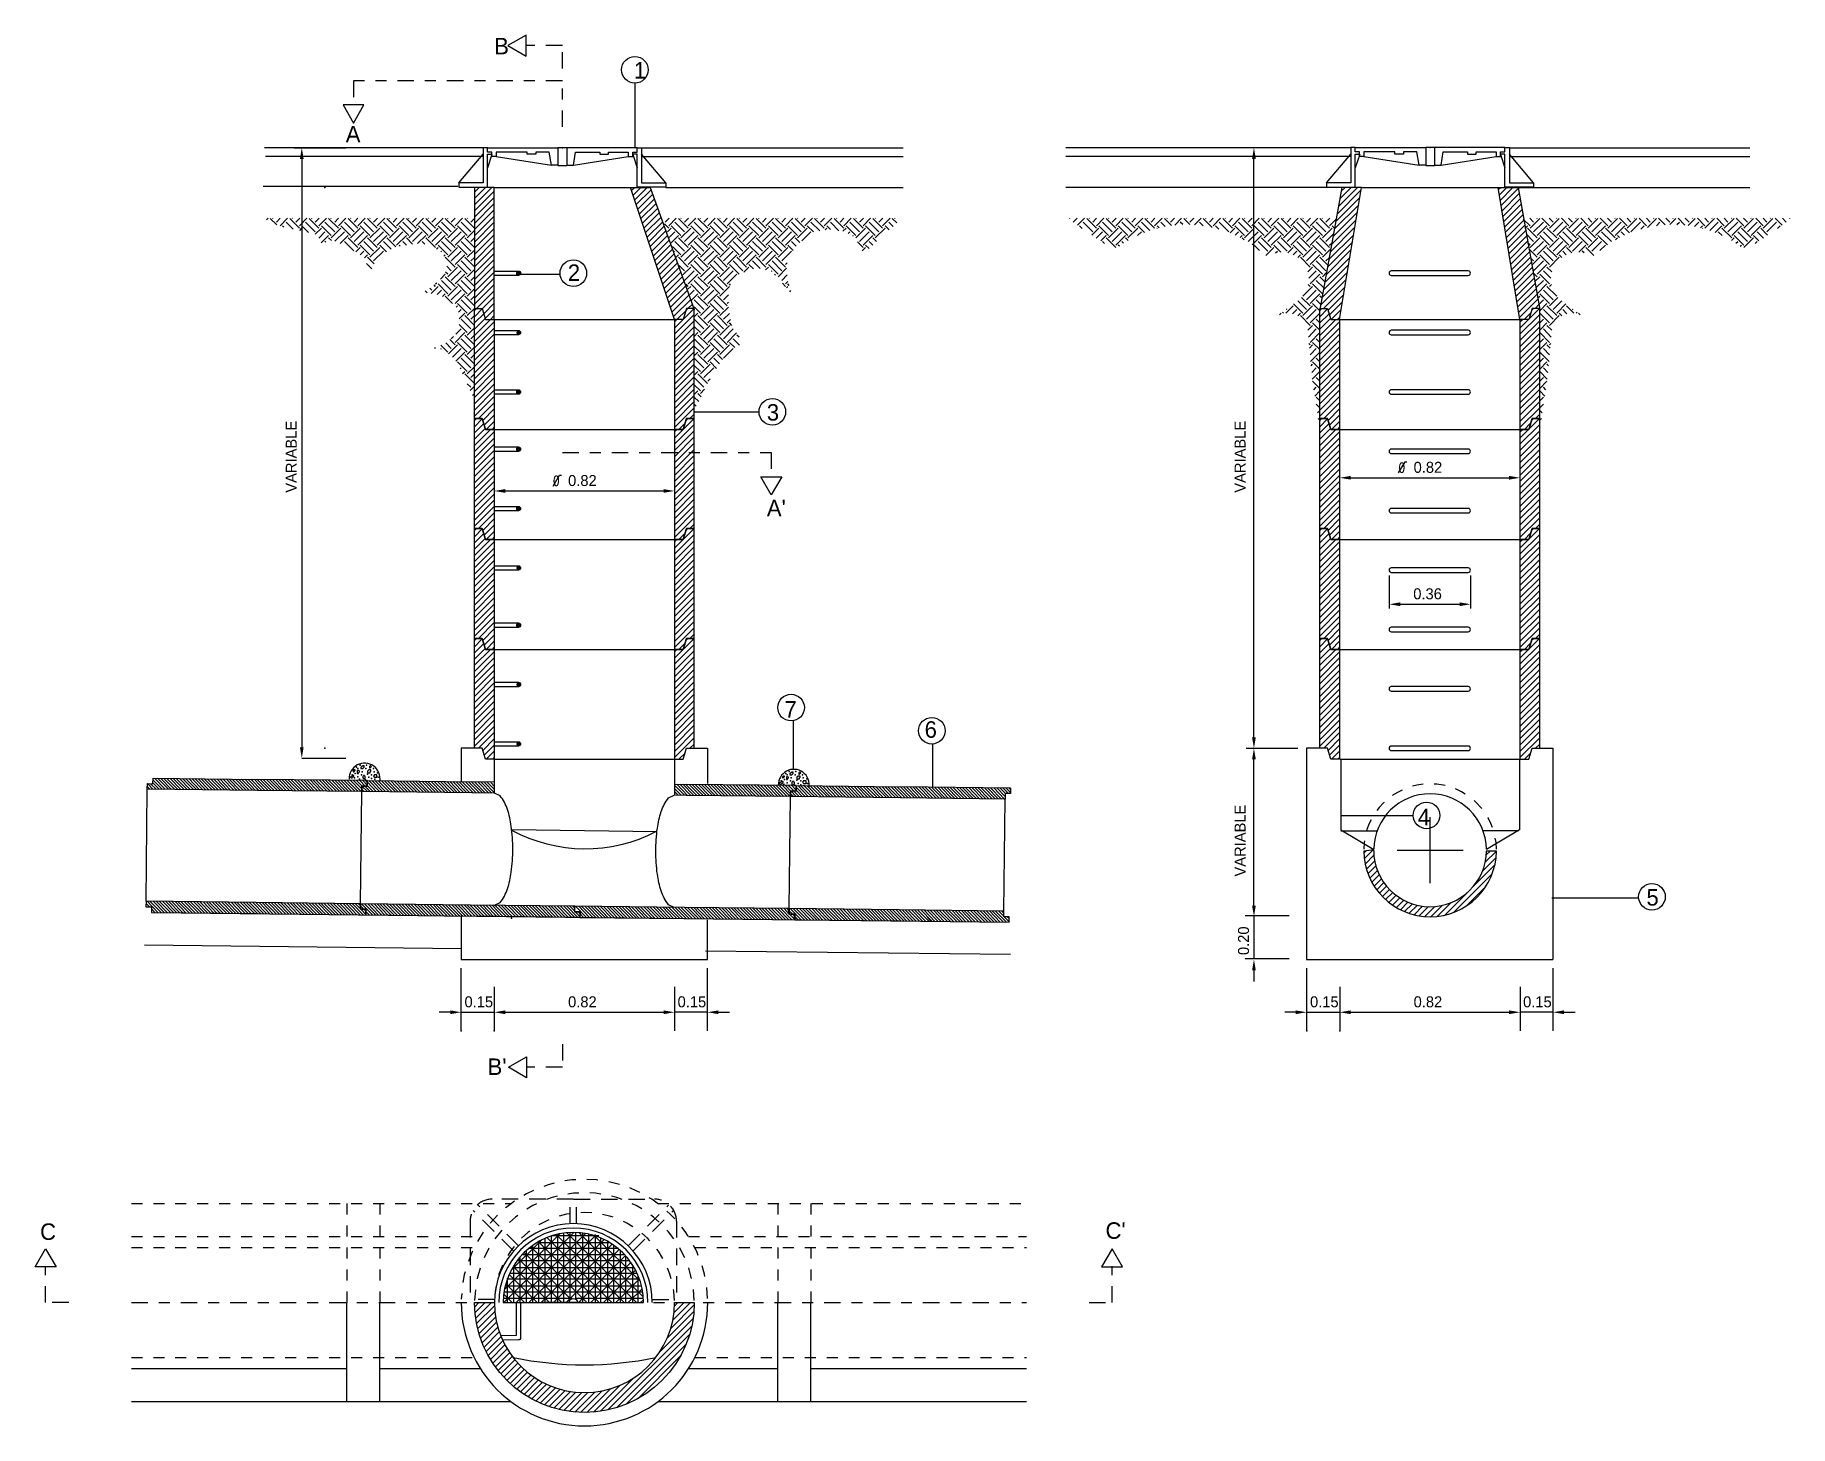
# Model space of a CAD drawing. Extents: x 0.6 to 16.6, y 0.3 to 12.9.
import ezdxf

# ---------------------------------------------------------------- set-up
doc = ezdxf.new("R2010")
doc.units = 0
doc.header["$LTSCALE"] = 0.3
doc.header["$MEASUREMENT"] = 0
doc.linetypes.add('DASHDOT', pattern=[1, 0.5, -0.25, 0, -0.25])
doc.linetypes.add('HIDDEN', pattern=[0.375, 0.25, -0.125])
doc.layers.get('0').update_dxf_attribs({"linetype": 'CONTINUOUS'})
for name, color, linetype in [('ANILLO', 1, 'CONTINUOUS'), ('BASE', 2, 'HIDDEN'), ('CERCHA', 7, 'CONTINUOUS'), ('RALLADO', 7, 'CONTINUOUS'), ('SECCION', 1, 'CONTINUOUS'), ('TAPA', 7, 'CONTINUOUS'), ('TEXTO', 7, 'CONTINUOUS')]:
    doc.layers.add(name, color=color, linetype=linetype)
doc.styles.add('DIN', font='DIN')
doc.styles.add('LEROY', font='leroy')

msp = doc.modelspace()

# ---------------------------------------------------------------- texts
at = {"style": 'LEROY'}
for s, p in [('B', (4.816, 12.769)), ('1', (6.086, 12.549)), ('A', (3.466, 11.969)), ('2', (5.486, 10.709)), ('3', (7.296, 9.439)), ("A'", (7.296, 8.569)), ('7', (7.456, 6.738)), ('6', (8.731, 6.555)), ('4', (13.216, 5.759)), ('5', (15.296, 5.029)), ("B'", (4.756, 3.489)), ('C', (0.686, 1.989)), ("C'", (10.376, 1.999))]:
    msp.add_text(s, height=0.15, dxfattribs=at).set_placement(p)
at = {"color": 0, "linetype": 'ByBlock', "style": 'LEROY'}
for s, p in [('VARIABLE', (3.02, 8.783)), ('VARIABLE', (11.65, 8.783)), ('VARIABLE', (11.65, 5.293)), ('0.20', (11.681, 4.579))]:
    msp.add_text(s, height=0.1, rotation=90, dxfattribs=at).set_placement(p)
for s, p in [('0.82', (5.488, 8.844)), ('0.82', (13.178, 8.964)), ('0.36', (13.175, 7.814)), ('0.15', (4.546, 4.104)), ('0.82', (5.488, 4.104)), ('0.15', (6.484, 4.104)), ('0.15', (12.236, 4.104)), ('0.82', (13.178, 4.104)), ('0.15', (14.174, 4.104))]:
    msp.add_text(s, height=0.1, dxfattribs=at).set_placement(p)

# ---------------------------------------------------------------- blocks, each defined once
blk = doc.blocks.new('FI', base_point=(4.858, 4.358))
at = {"layer": 'CERCHA'}
for p, q in [((4.853, 4.352), (4.912, 4.452)), ((4.912, 4.452), (4.93, 4.452))]:
    blk.add_line(p, q, dxfattribs=at)
at = {"layer": 'CERCHA', "style": 'DIN'}
blk.add_text('0', height=0.1, dxfattribs=at).set_placement((4.85, 4.35))
blk = doc.blocks.new('SECTAP', base_point=(21.08, 20.34))
for points in [[(21.1, 20.5206), (21.06, 20.5206)], [(20.6094, 20.3606), (20.7194, 20.4906)], [(20.7794, 20.4806), (21.03, 20.4406)], [(21.13, 20.4406), (21.38, 20.4806)], [(21.5506, 20.3606), (21.4406, 20.4906)]]:
    blk.add_lwpolyline(points)
blk.add_point((21.08, 20.5206))
blk.add_point((21.08, 20.5206))
at = {"layer": 'SECCION'}
for points in [[(20.6094, 20.3406), (20.7394, 20.3406), (20.7394, 20.4906), (20.7594, 20.4906), (20.7594, 20.5006), (20.7394, 20.5006), (20.7394, 20.5206), (20.7194, 20.5206), (20.7194, 20.3606), (20.6094, 20.3606)], [(21.06, 20.5206), (21.06, 20.4406), (21.03, 20.4406), (21.02, 20.5006), (20.9594, 20.5006), (20.9594, 20.4906), (20.9194, 20.4906), (20.9194, 20.5006), (20.7794, 20.5006), (20.7794, 20.4806), (20.7594, 20.4806), (20.7594, 20.5006), (20.7394, 20.5006), (20.7394, 20.5206), (21.06, 20.5206)], [(21.1, 20.5206), (21.1, 20.4406), (21.13, 20.4406), (21.14, 20.5006), (21.25, 20.5006), (21.25, 20.4906), (21.29, 20.4906), (21.29, 20.5006), (21.38, 20.5006), (21.38, 20.4806), (21.4, 20.4806), (21.4, 20.5006), (21.42, 20.5006), (21.42, 20.5206), (21.1, 20.5206)], [(21.5506, 20.3406), (21.4206, 20.3406), (21.4206, 20.4906), (21.4006, 20.4906), (21.4006, 20.5006), (21.4206, 20.5006), (21.4206, 20.5206), (21.4406, 20.5206), (21.4406, 20.3606), (21.5506, 20.3606)]]:
    blk.add_lwpolyline(points, close=True, dxfattribs=at)
at = {"layer": 'TAPA'}
for p, q in [((20.76, 20.4893), (20.74, 20.4293)), ((21.06, 20.4393), (21.1, 20.4393)), ((21.4, 20.4893), (21.42, 20.4293))]:
    blk.add_line(p, q, dxfattribs=at)
blk = doc.blocks.new('*X2')
at = {"color": 0}
for p, q in [((22.5002, 19.3606), (22.5496, 19.41)), ((22.5123, 19.401), (22.5213, 19.41)), ((22.46, 19.2922), (22.55, 19.3822)), ((22.46, 19.3204), (22.4996, 19.36)), ((22.46, 19.3487), (22.4713, 19.36)), ((22.46, 19.2639), (22.55, 19.3539)), ((22.46, 19.2356), (22.55, 19.3256)), ((22.46, 19.2073), (22.55, 19.2973)), ((22.46, 19.179), (22.55, 19.269)), ((22.46, 19.1507), (22.55, 19.2407)), ((22.46, 19.1225), (22.55, 19.2125)), ((22.46, 19.0942), (22.55, 19.1842)), ((22.46, 19.0659), (22.55, 19.1559)), ((22.46, 19.0376), (22.55, 19.1276)), ((22.46, 19.0093), (22.55, 19.0993)), ((22.46, 18.981), (22.55, 19.071)), ((22.46, 18.9528), (22.55, 19.0428)), ((22.46, 18.9245), (22.55, 19.0145)), ((22.46, 18.8962), (22.55, 18.9862)), ((22.46, 18.8679), (22.55, 18.9579)), ((22.5304, 18.91), (22.55, 18.9296)), ((22.4804, 18.86), (22.5084, 18.888))]:
    blk.add_line(p, q, dxfattribs=at)
blk = doc.blocks.new('*X1')
at = {"color": 0}
for p, q in [((21.55, 19.4004), (21.5596, 19.41)), ((21.55, 19.3721), (21.5857, 19.4078)), ((21.55, 19.3438), (21.5922, 19.386)), ((21.55, 19.3155), (21.5987, 19.3643)), ((21.55, 19.2873), (21.6227, 19.36)), ((21.55, 19.259), (21.64, 19.349)), ((21.55, 19.2307), (21.64, 19.3207)), ((21.55, 19.2024), (21.64, 19.2924)), ((21.55, 19.1741), (21.64, 19.2641)), ((21.55, 19.1458), (21.64, 19.2358)), ((21.55, 19.1176), (21.64, 19.2076)), ((21.55, 19.0893), (21.64, 19.1793)), ((21.55, 19.061), (21.64, 19.151)), ((21.55, 19.0327), (21.64, 19.1227)), ((21.55, 19.0044), (21.64, 19.0944)), ((21.55, 18.9761), (21.64, 19.0661)), ((21.55, 18.9478), (21.64, 19.0378)), ((21.55, 18.9196), (21.64, 19.0096)), ((21.5687, 18.91), (21.64, 18.9813)), ((21.5878, 18.9008), (21.64, 18.953)), ((21.5943, 18.879), (21.64, 18.9247)), ((21.6036, 18.86), (21.64, 18.8964)), ((21.6319, 18.86), (21.64, 18.8681))]:
    blk.add_line(p, q, dxfattribs=at)
blk = doc.blocks.new('ANILLO', base_point=(21.55, 18.86))
at = {"layer": 'ANILLO'}
for points in [[(21.55, 19.41), (21.585, 19.41), (21.6, 19.36), (21.64, 19.36), (21.64, 18.86), (21.6, 18.86), (21.585, 18.91), (21.55, 18.91)], [(22.55, 19.41), (22.515, 19.41), (22.5, 19.36), (22.46, 19.36), (22.46, 18.86), (22.5, 18.86), (22.515, 18.91), (22.55, 18.91)]]:
    blk.add_lwpolyline(points, close=True, dxfattribs=at)
at = {"layer": 'RALLADO'}
blk.add_line((21.64, 19.36), (22.46, 19.36), dxfattribs=at)
for name in ['*X1', '*X2']:
    blk.add_blockref(name, (0, 0), dxfattribs=at)
blk = doc.blocks.new('*X9')
at = {"color": 0}
for p, q in [((24.7241, 17.3137), (24.7349, 17.3244)), ((24.7264, 17.2876), (24.7673, 17.3286)), ((25.2764, 17.272), (25.3274, 17.3229)), ((25.2814, 17.3052), (25.2991, 17.3229)), ((24.7305, 17.2635), (24.7707, 17.3037)), ((24.7363, 17.2409), (24.7742, 17.2788)), ((24.7434, 17.2198), (24.7796, 17.256)), ((25.2194, 17.1583), (25.3206, 17.2596)), ((25.2639, 17.2311), (25.3263, 17.2936)), ((24.7517, 17.1998), (24.7867, 17.2348)), ((24.7612, 17.181), (24.7952, 17.215)), ((24.7718, 17.1633), (24.8051, 17.1966)), ((24.7833, 17.1466), (24.8161, 17.1794)), ((24.7959, 17.1308), (24.8284, 17.1633)), ((25.1336, 17.0443), (25.3083, 17.219)), ((25.1913, 17.0737), (25.2789, 17.1613)), ((24.8093, 17.116), (24.8417, 17.1484)), ((24.8237, 17.1021), (24.8562, 17.1346)), ((24.8391, 17.0892), (24.8718, 17.1219)), ((24.8554, 17.0772), (24.8885, 17.1103)), ((24.8727, 17.0662), (24.9064, 17.0999)), ((24.891, 17.0563), (24.9255, 17.0908)), ((24.9104, 17.0474), (24.9461, 17.083)), ((25.059, 17.0263), (25.1214, 17.0887)), ((25.093, 17.032), (25.1942, 17.1332)), ((24.9311, 17.0398), (24.9682, 17.0769)), ((24.953, 17.0334), (24.9921, 17.0725)), ((24.9764, 17.0285), (25.0183, 17.0704)), ((25.0016, 17.0254), (25.0473, 17.0712)), ((25.0289, 17.0245), (25.0806, 17.0761))]:
    blk.add_line(p, q, dxfattribs=at)
blk = doc.blocks.new('*X10')
at = {"color": 0}
for p, q in [((24.5966, 20.1843), (24.7072, 20.2948)), ((24.6029, 20.2188), (24.7128, 20.3288)), ((24.6091, 20.2533), (24.6958, 20.34)), ((24.6153, 20.2878), (24.6675, 20.34)), ((24.6215, 20.3223), (24.6392, 20.34)), ((25.3377, 20.3314), (25.3463, 20.34)), ((25.3417, 20.3071), (25.3746, 20.34)), ((25.3457, 20.2828), (25.4029, 20.34)), ((25.3497, 20.2585), (25.427, 20.3358)), ((25.3536, 20.2342), (25.4313, 20.3118)), ((25.3576, 20.2099), (25.4355, 20.2878)), ((24.578, 20.0808), (24.6902, 20.193)), ((24.5842, 20.1153), (24.6959, 20.2269)), ((24.5904, 20.1498), (24.7015, 20.2609)), ((25.3616, 20.1856), (25.4398, 20.2638)), ((25.3656, 20.1613), (25.4441, 20.2398)), ((25.3696, 20.137), (25.4483, 20.2157)), ((25.3736, 20.1127), (25.4526, 20.1917)), ((24.5656, 20.0118), (24.6789, 20.1251)), ((24.5718, 20.0463), (24.6845, 20.1591)), ((25.3776, 20.0884), (25.4568, 20.1677)), ((25.3815, 20.0641), (25.4611, 20.1437)), ((25.3855, 20.0398), (25.4654, 20.1196)), ((24.5531, 19.9428), (24.6676, 20.0572)), ((24.5593, 19.9773), (24.6732, 20.0912)), ((25.3895, 20.0155), (25.4696, 20.0956)), ((25.3935, 19.9912), (25.4739, 20.0716)), ((25.3975, 19.9669), (25.4781, 20.0476)), ((24.5345, 19.8393), (24.6506, 19.9554)), ((24.5407, 19.8738), (24.6563, 19.9893)), ((24.5469, 19.9083), (24.6619, 20.0233)), ((25.4015, 19.9426), (25.4824, 20.0235)), ((25.4054, 19.9183), (25.4867, 19.9995)), ((25.4094, 19.894), (25.4909, 19.9755)), ((25.4134, 19.8697), (25.4952, 19.9515)), ((24.5283, 19.8048), (24.6449, 19.9215)), ((24.5418, 19.79), (24.6393, 19.8875)), ((25.4174, 19.8454), (25.4994, 19.9274)), ((25.4214, 19.8211), (25.5037, 19.9034)), ((25.4254, 19.7968), (25.508, 19.8794)), ((24.5621, 19.782), (24.6336, 19.8536)), ((24.5686, 19.7603), (24.628, 19.8196)), ((25.4294, 19.7725), (25.5122, 19.8554)), ((25.4333, 19.7482), (25.5165, 19.8313)), ((25.5034, 19.79), (25.5207, 19.8073)), ((24.5766, 19.74), (24.6223, 19.7857)), ((24.6049, 19.74), (24.6167, 19.7518)), ((25.4534, 19.74), (25.4838, 19.7704))]:
    blk.add_line(p, q, dxfattribs=at)
blk = doc.blocks.new('*X0')
at = {"color": 0}
for p, q in [((21.55, 19.8812), (21.6288, 19.96)), ((21.55, 19.9095), (21.6005, 19.96)), ((21.55, 19.9378), (21.5722, 19.96)), ((22.2648, 19.9455), (22.2793, 19.96)), ((22.2719, 19.9243), (22.3076, 19.96)), ((22.279, 19.9031), (22.3359, 19.96)), ((21.55, 19.8529), (21.64, 19.9429)), ((21.55, 19.8247), (21.64, 19.9147)), ((21.55, 19.7964), (21.64, 19.8864)), ((22.286, 19.8819), (22.3538, 19.9496)), ((22.2931, 19.8607), (22.3612, 19.9288)), ((22.3002, 19.8395), (22.3687, 19.908)), ((22.3073, 19.8182), (22.3762, 19.8872)), ((21.55, 19.7681), (21.64, 19.8581)), ((21.55, 19.7398), (21.64, 19.8298)), ((21.55, 19.7115), (21.64, 19.8015)), ((22.3143, 19.797), (22.3837, 19.8664)), ((22.3214, 19.7758), (22.3912, 19.8456)), ((22.3285, 19.7546), (22.3987, 19.8248)), ((22.3355, 19.7334), (22.4062, 19.804)), ((21.55, 19.6832), (21.64, 19.7732)), ((21.55, 19.655), (21.64, 19.745)), ((21.55, 19.6267), (21.64, 19.7167)), ((22.3426, 19.7122), (22.4137, 19.7833)), ((22.3497, 19.691), (22.4212, 19.7625)), ((22.3568, 19.6697), (22.4287, 19.7417)), ((22.3638, 19.6485), (22.4362, 19.7209)), ((21.55, 19.5984), (21.64, 19.6884)), ((21.55, 19.5701), (21.64, 19.6601)), ((21.55, 19.5418), (21.64, 19.6318)), ((22.3709, 19.6273), (22.4437, 19.7001)), ((22.378, 19.6061), (22.4512, 19.6793)), ((22.385, 19.5849), (22.4586, 19.6585)), ((22.3921, 19.5637), (22.4661, 19.6377)), ((21.55, 19.5135), (21.64, 19.6035)), ((21.55, 19.4852), (21.64, 19.5752)), ((22.3992, 19.5425), (22.4736, 19.6169)), ((22.4062, 19.5213), (22.4811, 19.5961)), ((22.4133, 19.5), (22.4886, 19.5753)), ((22.4204, 19.4788), (22.4961, 19.5545)), ((21.55, 19.457), (21.64, 19.547)), ((21.55, 19.4287), (21.64, 19.5187)), ((21.5596, 19.41), (21.64, 19.4904)), ((22.4275, 19.4576), (22.5036, 19.5338)), ((22.4345, 19.4364), (22.5111, 19.513)), ((22.4416, 19.4152), (22.5186, 19.4922)), ((22.4487, 19.394), (22.5261, 19.4714)), ((21.5857, 19.4078), (21.64, 19.4621)), ((21.5922, 19.386), (21.64, 19.4338)), ((21.5987, 19.3643), (21.64, 19.4055)), ((22.4557, 19.3728), (22.5336, 19.4506)), ((22.4713, 19.36), (22.5123, 19.401)), ((22.5213, 19.41), (22.5411, 19.4298)), ((22.5486, 19.409), (22.5496, 19.41)), ((21.6227, 19.36), (21.64, 19.3773)), ((22.4996, 19.36), (22.5002, 19.3606))]:
    blk.add_line(p, q, dxfattribs=at)
blk = doc.blocks.new('A-CONO', base_point=(21.55, 19.36))
at = {"layer": 'ANILLO'}
for points in [[(21.55, 19.41), (21.585, 19.41), (21.6, 19.36), (21.64, 19.36), (21.64, 19.96), (21.55, 19.96), (21.55, 19.405)], [(22.55, 19.41), (22.515, 19.41), (22.5, 19.36), (22.46, 19.36), (22.26, 19.96), (22.35, 19.96), (22.55, 19.405)]]:
    blk.add_lwpolyline(points, dxfattribs=at)
at = {"layer": 'RALLADO'}
blk.add_line((21.64, 19.96), (22.26, 19.96), dxfattribs=at)
blk.add_blockref('*X0', (0, 0), dxfattribs=at)
blk = doc.blocks.new('*X11')
at = {"color": 0}
for p, q in [((20.6814, 15.2508), (20.7006, 15.27)), ((20.6831, 15.2243), (20.7289, 15.27)), ((20.6861, 15.199), (20.7571, 15.27)), ((20.6902, 15.1748), (20.7713, 15.2558)), ((21.5727, 15.1521), (21.6799, 15.2594)), ((21.5821, 15.1898), (21.6622, 15.27)), ((21.5873, 15.2234), (21.634, 15.27)), ((21.5897, 15.254), (21.6057, 15.27)), ((20.6953, 15.1516), (20.7731, 15.2293)), ((20.7013, 15.1293), (20.7763, 15.2043)), ((20.7081, 15.1078), (20.7809, 15.1806)), ((21.2875, 14.7821), (21.6684, 15.163)), ((21.5237, 15.0466), (21.6747, 15.1976)), ((21.5564, 15.1076), (21.6784, 15.2295)), ((20.7157, 15.0871), (20.7866, 15.1581)), ((20.7241, 15.0672), (20.7934, 15.1365)), ((20.7331, 15.048), (20.8011, 15.116)), ((20.7428, 15.0294), (20.8097, 15.0963)), ((21.3258, 14.7921), (21.6584, 15.1247)), ((20.7532, 15.0115), (20.8191, 15.0774)), ((20.7641, 14.9941), (20.8294, 15.0594)), ((20.7757, 14.9774), (20.8403, 15.0421)), ((20.7879, 14.9613), (20.852, 15.0255)), ((20.8006, 14.9457), (20.8645, 15.0096)), ((21.3697, 14.8077), (21.6428, 15.0808)), ((21.4243, 14.834), (21.6165, 15.0263)), ((20.8139, 14.9308), (20.8776, 14.9945)), ((20.8278, 14.9164), (20.8914, 14.98)), ((20.8422, 14.9025), (20.9059, 14.9662)), ((20.8572, 14.8892), (20.9211, 14.9531)), ((20.8728, 14.8765), (20.937, 14.9408)), ((20.889, 14.8644), (20.9537, 14.9291)), ((21.2529, 14.7758), (21.4039, 14.9268)), ((20.9057, 14.8529), (20.971, 14.9182)), ((20.9231, 14.842), (20.9891, 14.908)), ((20.9411, 14.8317), (21.008, 14.8986)), ((20.9597, 14.822), (21.0278, 14.8901)), ((20.979, 14.813), (21.0484, 14.8824)), ((20.9989, 14.8047), (21.07, 14.8757)), ((21.0197, 14.7971), (21.0926, 14.8701)), ((21.0412, 14.7903), (21.1164, 14.8656)), ((21.0635, 14.7844), (21.1415, 14.8624)), ((21.0868, 14.7794), (21.1681, 14.8607)), ((21.111, 14.7754), (21.1965, 14.8608)), ((21.1364, 14.7725), (21.2271, 14.8632)), ((21.1631, 14.7708), (21.2607, 14.8684)), ((21.1912, 14.7706), (21.2984, 14.8778)), ((21.221, 14.7722), (21.3429, 14.8941))]:
    blk.add_line(p, q, dxfattribs=at)
blk = doc.blocks.new('*X7')
at = {"color": 0}
for p, q in [((21.081, 21.5336), (21.1196, 21.5721)), ((21.4, 21.2527), (21.081, 21.5716)), ((21.081, 21.477), (21.1667, 21.5627)), ((21.081, 21.4204), (21.2085, 21.5479)), ((21.3944, 21.3148), (21.1404, 21.5689)), ((21.081, 21.3639), (21.2458, 21.5286)), ((21.3953, 21.2008), (21.081, 21.5151)), ((21.081, 21.3073), (21.2792, 21.5054)), ((21.0966, 21.2663), (21.3089, 21.4786)), ((21.3649, 21.4009), (21.2264, 21.5394)), ((21.384, 21.1556), (21.081, 21.4585)), ((21.081, 21.1942), (21.3351, 21.4483)), ((21.081, 21.1376), (21.3577, 21.4142)), ((21.3676, 21.1154), (21.081, 21.4019)), ((21.081, 21.081), (21.3763, 21.3763)), ((21.347, 21.0794), (21.081, 21.3454)), ((21.081, 21.0245), (21.3903, 21.3337)), ((21.3226, 21.0472), (21.081, 21.2888)), ((21.081, 20.9679), (21.3986, 21.2855)), ((21.2947, 21.0186), (21.081, 21.2322)), ((21.1073, 20.9376), (21.3989, 21.2292)), ((21.2631, 20.9936), (21.081, 21.1757)), ((21.1778, 20.9516), (21.385, 21.1587)), ((21.2278, 20.9723), (21.081, 21.1191)), ((21.1884, 20.9551), (21.081, 21.0625)), ((21.1442, 20.9428), (21.081, 21.006)), ((21.0937, 20.9368), (21.081, 20.9494))]:
    blk.add_line(p, q, dxfattribs=at)
blk = doc.blocks.new('MEDTAPA', base_point=(21.081, 21.2555))
at = {"color": 0}
for p, q in [((21.081, 21.5543), (21.1925, 21.5543)), ((21.0992, 21.2609), (21.0992, 21.5739)), ((21.1562, 20.9455), (21.1562, 21.5655)), ((21.081, 21.4973), (21.289, 21.4973)), ((21.2132, 20.9652), (21.2132, 21.5458)), ((21.2702, 21.0005), (21.2702, 21.5123)), ((21.081, 21.4403), (21.341, 21.4403)), ((21.3272, 21.0503), (21.3272, 21.4583)), ((21.081, 21.3833), (21.3733, 21.3833)), ((21.081, 21.3263), (21.392, 21.3263)), ((21.3842, 21.14), (21.3842, 21.3546)), ((21.094, 21.2693), (21.3997, 21.2693)), ((21.0992, 20.937), (21.0992, 21.2471)), ((21.081, 21.2123), (21.3971, 21.2123)), ((21.081, 21.1553), (21.3902, 21.1553)), ((21.081, 21.0983), (21.3629, 21.0983)), ((21.081, 21.0413), (21.3188, 21.0413)), ((21.081, 20.9843), (21.2439, 20.9843))]:
    blk.add_line(p, q, dxfattribs=at)
at = {"layer": 'BASE'}
for p, q in [((21.0958, 21.6141), (21.0958, 21.7246)), ((21.3157, 21.5271), (21.5, 21.7114)), ((21.3395, 21.5046), (21.5232, 21.6882)), ((21.5512, 21.2563), (21.5512, 21.4063)), ((21.4397, 21.2703), (21.5512, 21.2703)), ((21.4397, 21.2406), (21.5512, 21.2406)), ((21.5512, 21.2547), (21.5512, 21.1047)), ((21.3395, 21.0064), (21.5232, 20.8228)), ((21.3157, 20.9838), (21.5, 20.7996)), ((21.0958, 20.8968), (21.0958, 20.7863))]:
    blk.add_line(p, q, dxfattribs=at)
for points in [[(21.5512, 21.2563), (21.5512, 21.6246, 0.414214), (21.4512, 21.7246), (21.081, 21.7246)], [(21.5512, 21.2547), (21.5512, 20.8863, -0.414214), (21.4512, 20.7863), (21.081, 20.7863)]]:
    blk.add_lwpolyline(points, format="xyb", dxfattribs=at)
at = {"layer": 'TAPA'}
for p, q in [((21.1296, 21.5696), (21.1296, 20.9431)), ((21.1872, 20.9579), (21.1872, 21.5548)), ((21.0838, 21.5268), (21.2463, 21.5268)), ((21.0838, 21.4691), (21.3172, 21.4691)), ((21.2404, 21.5297), (21.2404, 20.983)), ((21.298, 21.0258), (21.298, 21.4869)), ((21.0838, 21.413), (21.3571, 21.413)), ((21.3542, 21.4159), (21.3542, 21.0909)), ((21.0838, 21.3554), (21.3852, 21.3554)), ((21.0838, 21.2992), (21.3941, 21.2992)), ((21.0985, 21.2445), (21.397, 21.2445)), ((21.0838, 21.1854), (21.3911, 21.1854)), ((21.0838, 21.1308), (21.3749, 21.1308)), ((21.0838, 21.0716), (21.3423, 21.0716)), ((21.0838, 21.017), (21.2892, 21.017)), ((21.0838, 20.9608), (21.2005, 20.9608))]:
    blk.add_line(p, q, dxfattribs=at)
blk.add_lwpolyline([(21.081, 20.9365, 1), (21.081, 21.5745), (21.081, 21.2745, -1), (21.081, 21.2365)], format="xyb", close=True, dxfattribs=at)
for radius in [0.359, 0.339]:
    blk.add_arc((21.081, 21.2555), radius, 270, 90, dxfattribs=at)
blk.add_blockref('*X7', (0, 0), dxfattribs=at)
blk = doc.blocks.new('*X12')
at = {"color": 0}
for p, q in [((27.334, 24.638), (27.336, 24.64)), ((27.367, 24.605), (27.402, 24.64)), ((27.405, 24.576), (27.468, 24.64)), ((27.544, 24.517), (27.456, 24.605)), ((27.577, 24.55), (27.489, 24.638)), ((27.511, 24.638), (27.513, 24.64)), ((27.544, 24.605), (27.579, 24.64)), ((27.577, 24.572), (27.645, 24.64)), ((27.721, 24.517), (27.632, 24.605)), ((27.754, 24.55), (27.666, 24.638)), ((27.688, 24.638), (27.689, 24.64)), ((27.721, 24.605), (27.756, 24.64)), ((27.754, 24.572), (27.822, 24.64)), ((27.898, 24.517), (27.809, 24.605)), ((27.931, 24.55), (27.842, 24.638)), ((27.864, 24.638), (27.866, 24.64)), ((27.898, 24.605), (27.932, 24.64)), ((27.931, 24.572), (27.999, 24.64)), ((28.063, 24.528), (27.986, 24.605)), ((28.107, 24.55), (28.019, 24.638)), ((28.041, 24.638), (28.043, 24.64)), ((28.074, 24.605), (28.109, 24.64)), ((28.107, 24.572), (28.176, 24.64)), ((28.203, 24.565), (28.163, 24.605)), ((28.26, 24.574), (28.196, 24.638)), ((28.218, 24.638), (28.22, 24.64)), ((28.251, 24.605), (28.286, 24.64)), ((28.29, 24.577), (28.352, 24.64)), ((28.362, 24.582), (28.34, 24.605)), ((28.428, 24.583), (28.373, 24.638)), ((28.395, 24.638), (28.397, 24.64)), ((28.428, 24.605), (28.463, 24.64)), ((28.47, 24.581), (28.529, 24.64)), ((28.549, 24.572), (28.516, 24.605)), ((28.631, 24.557), (28.549, 24.638)), ((28.572, 24.638), (28.573, 24.64)), ((28.605, 24.605), (28.64, 24.64)), ((28.638, 24.572), (28.706, 24.64)), ((28.781, 24.517), (28.693, 24.605)), ((28.815, 24.55), (28.726, 24.638)), ((28.748, 24.638), (28.75, 24.64)), ((28.781, 24.605), (28.816, 24.64)), ((28.815, 24.572), (28.883, 24.64)), ((28.958, 24.517), (28.87, 24.605)), ((28.991, 24.55), (28.903, 24.638)), ((28.925, 24.638), (28.927, 24.64)), ((28.958, 24.605), (28.993, 24.64)), ((28.991, 24.572), (29.059, 24.64)), ((29.135, 24.517), (29.047, 24.605)), ((29.168, 24.55), (29.08, 24.638)), ((29.102, 24.638), (29.104, 24.64)), ((29.135, 24.605), (29.17, 24.64)), ((29.168, 24.572), (29.236, 24.64)), ((29.312, 24.517), (29.223, 24.605)), ((29.345, 24.55), (29.257, 24.638)), ((29.279, 24.638), (29.28, 24.64)), ((29.312, 24.605), (29.347, 24.64)), ((29.345, 24.572), (29.413, 24.64)), ((29.489, 24.517), (29.4, 24.605)), ((29.522, 24.55), (29.433, 24.638)), ((29.455, 24.638), (29.457, 24.64)), ((29.489, 24.605), (29.523, 24.64)), ((29.522, 24.572), (29.59, 24.64)), ((29.665, 24.517), (29.577, 24.605)), ((29.698, 24.55), (29.61, 24.638)), ((29.632, 24.638), (29.634, 24.64)), ((29.665, 24.605), (29.7, 24.64)), ((29.698, 24.572), (29.759, 24.632)), ((27.447, 24.548), (27.422, 24.572)), ((27.537, 24.487), (27.599, 24.55)), ((27.576, 24.46), (27.632, 24.517)), ((27.688, 24.484), (27.599, 24.572)), ((27.616, 24.434), (27.666, 24.484)), ((27.65, 24.411), (27.632, 24.428)), ((27.754, 24.373), (27.666, 24.461)), ((27.688, 24.461), (27.776, 24.55)), ((27.721, 24.428), (27.809, 24.517)), ((27.754, 24.395), (27.842, 24.484)), ((27.864, 24.484), (27.776, 24.572)), ((27.825, 24.412), (27.809, 24.428)), ((27.866, 24.438), (27.842, 24.461)), ((27.864, 24.461), (27.953, 24.55)), ((27.952, 24.483), (27.986, 24.517)), ((28.015, 24.51), (27.953, 24.572)), ((28.127, 24.547), (28.13, 24.55)), ((28.149, 24.553), (28.13, 24.572)), ((28.69, 24.542), (28.66, 24.572)), ((28.793, 24.506), (28.837, 24.55)), ((28.925, 24.484), (28.837, 24.572)), ((28.839, 24.486), (28.87, 24.517)), ((28.884, 24.464), (28.903, 24.484)), ((28.92, 24.444), (28.903, 24.461)), ((28.925, 24.461), (29.013, 24.55)), ((28.958, 24.428), (29.047, 24.517)), ((28.994, 24.398), (29.08, 24.484)), ((29.102, 24.484), (29.013, 24.572)), ((29.135, 24.34), (29.047, 24.428)), ((29.168, 24.373), (29.08, 24.461)), ((29.102, 24.461), (29.19, 24.55)), ((29.135, 24.428), (29.223, 24.517)), ((29.168, 24.395), (29.257, 24.484)), ((29.279, 24.484), (29.19, 24.572)), ((29.312, 24.34), (29.223, 24.428)), ((29.345, 24.373), (29.257, 24.461)), ((29.279, 24.461), (29.367, 24.55)), ((29.312, 24.428), (29.4, 24.517)), ((29.345, 24.395), (29.433, 24.484)), ((29.455, 24.484), (29.367, 24.572)), ((29.489, 24.34), (29.4, 24.428)), ((29.522, 24.373), (29.433, 24.461)), ((29.455, 24.461), (29.544, 24.55)), ((29.489, 24.428), (29.577, 24.517)), ((29.522, 24.395), (29.61, 24.484)), ((29.632, 24.484), (29.544, 24.572)), ((29.665, 24.34), (29.577, 24.428)), ((29.698, 24.373), (29.61, 24.461)), ((29.632, 24.461), (29.721, 24.55)), ((29.665, 24.428), (29.734, 24.497)), ((29.744, 24.549), (29.721, 24.572)), ((27.786, 24.385), (27.776, 24.395)), ((29.062, 24.346), (29.013, 24.395)), ((29.118, 24.3), (29.19, 24.373)), ((29.255, 24.331), (29.19, 24.395)), ((29.207, 24.324), (29.223, 24.34)), ((29.319, 24.325), (29.367, 24.373)), ((29.455, 24.307), (29.367, 24.395)), ((29.368, 24.308), (29.4, 24.34)), ((29.41, 24.283), (29.433, 24.307)), ((29.522, 24.196), (29.433, 24.285)), ((29.455, 24.285), (29.544, 24.373)), ((29.489, 24.252), (29.577, 24.34)), ((29.522, 24.218), (29.61, 24.307)), ((29.632, 24.307), (29.544, 24.395)), ((29.683, 24.212), (29.61, 24.285)), ((29.632, 24.285), (29.71, 24.362)), ((29.665, 24.252), (29.695, 24.281)), ((29.698, 24.395), (29.72, 24.416)), ((29.5, 24.153), (29.544, 24.196)), ((29.509, 24.095), (29.577, 24.163)), ((29.522, 24.042), (29.61, 24.13)), ((29.632, 24.13), (29.544, 24.218)), ((29.665, 24.163), (29.577, 24.252)), ((29.656, 24.062), (29.61, 24.108)), ((29.632, 24.108), (29.671, 24.147)), ((29.455, 23.931), (29.544, 24.02)), ((29.489, 23.986), (29.488, 23.987)), ((29.489, 23.898), (29.577, 23.986)), ((29.522, 24.02), (29.504, 24.037)), ((29.522, 23.865), (29.61, 23.953)), ((29.632, 23.953), (29.544, 24.042)), ((29.645, 24.006), (29.577, 24.075)), ((29.279, 23.776), (29.269, 23.786)), ((29.301, 23.777), (29.367, 23.843)), ((29.312, 23.81), (29.307, 23.814)), ((29.362, 23.772), (29.4, 23.81)), ((29.455, 23.776), (29.371, 23.861)), ((29.489, 23.81), (29.409, 23.889)), ((29.522, 23.843), (29.444, 23.92)), ((29.455, 23.754), (29.544, 23.843)), ((29.489, 23.721), (29.577, 23.81)), ((29.61, 23.799), (29.544, 23.865)), ((29.618, 23.857), (29.577, 23.898)), ((29.629, 23.913), (29.61, 23.931)), ((29.241, 23.761), (29.257, 23.776)), ((29.409, 23.752), (29.433, 23.776)), ((29.522, 23.666), (29.433, 23.754)), ((29.499, 23.621), (29.544, 23.666)), ((29.505, 23.56), (29.577, 23.633)), ((29.522, 23.688), (29.61, 23.776)), ((29.61, 23.622), (29.544, 23.688)), ((29.61, 23.688), (29.577, 23.721)), ((29.522, 23.489), (29.51, 23.501)), ((29.514, 23.459), (29.544, 23.489)), ((29.522, 23.511), (29.61, 23.6)), ((29.61, 23.445), (29.544, 23.511)), ((29.61, 23.511), (29.577, 23.544)), ((29.52, 23.399), (29.577, 23.456)), ((29.525, 23.338), (29.61, 23.423)), ((29.529, 23.298), (29.544, 23.312)), ((29.61, 23.268), (29.544, 23.335)), ((29.61, 23.335), (29.577, 23.368)), ((29.535, 23.237), (29.577, 23.279)), ((29.541, 23.177), (29.61, 23.246)), ((29.61, 23.092), (29.544, 23.158)), ((29.61, 23.158), (29.577, 23.191)), ((29.555, 23.081), (29.577, 23.103)), ((29.564, 23.023), (29.61, 23.069)), ((29.61, 22.981), (29.577, 23.014)), ((29.61, 22.915), (29.575, 22.95)), ((29.587, 22.87), (29.61, 22.892)), ((29.61, 22.804), (29.595, 22.819)), ((29.61, 22.738), (29.607, 22.741))]:
    blk.add_line(p, q, dxfattribs=at)
blk = doc.blocks.new('*X13')
at = {"color": 0}
for p, q in [((20.03, 24.626), (20.044, 24.64)), ((20.123, 24.579), (20.064, 24.638)), ((20.086, 24.638), (20.088, 24.64)), ((20.119, 24.605), (20.154, 24.64)), ((20.153, 24.572), (20.221, 24.64)), ((20.273, 24.54), (20.208, 24.605)), ((20.329, 24.55), (20.241, 24.638)), ((20.263, 24.638), (20.265, 24.64)), ((20.296, 24.605), (20.331, 24.64)), ((20.329, 24.572), (20.397, 24.64)), ((20.473, 24.517), (20.385, 24.605)), ((20.506, 24.55), (20.418, 24.638)), ((20.44, 24.638), (20.442, 24.64)), ((20.473, 24.605), (20.508, 24.64)), ((20.506, 24.572), (20.574, 24.64)), ((20.65, 24.517), (20.561, 24.605)), ((20.683, 24.55), (20.594, 24.638)), ((20.617, 24.638), (20.618, 24.64)), ((20.65, 24.605), (20.685, 24.64)), ((20.683, 24.572), (20.751, 24.64)), ((20.827, 24.517), (20.738, 24.605)), ((20.86, 24.55), (20.771, 24.638)), ((20.793, 24.638), (20.795, 24.64)), ((20.827, 24.605), (20.861, 24.64)), ((20.86, 24.572), (20.928, 24.64)), ((21.003, 24.517), (20.915, 24.605)), ((21.036, 24.55), (20.948, 24.638)), ((20.97, 24.638), (20.972, 24.64)), ((21.003, 24.605), (21.038, 24.64)), ((21.036, 24.572), (21.104, 24.64)), ((21.18, 24.517), (21.092, 24.605)), ((21.213, 24.55), (21.125, 24.638)), ((21.147, 24.638), (21.149, 24.64)), ((21.18, 24.605), (21.215, 24.64)), ((21.213, 24.572), (21.281, 24.64)), ((21.357, 24.517), (21.268, 24.605)), ((21.39, 24.55), (21.302, 24.638)), ((21.324, 24.638), (21.325, 24.64)), ((21.357, 24.605), (21.392, 24.64)), ((21.39, 24.572), (21.458, 24.64)), ((21.534, 24.517), (21.445, 24.605)), ((21.567, 24.55), (21.478, 24.638)), ((21.5, 24.638), (21.502, 24.64)), ((21.534, 24.605), (21.569, 24.64)), ((21.567, 24.572), (21.635, 24.64)), ((21.71, 24.517), (21.622, 24.605)), ((21.744, 24.55), (21.655, 24.638)), ((21.677, 24.638), (21.679, 24.64)), ((21.71, 24.605), (21.745, 24.64)), ((21.744, 24.572), (21.812, 24.64)), ((21.887, 24.517), (21.799, 24.605)), ((21.92, 24.55), (21.832, 24.638)), ((21.854, 24.638), (21.856, 24.64)), ((21.887, 24.605), (21.92, 24.638)), ((23.688, 24.55), (23.648, 24.59)), ((23.655, 24.605), (23.69, 24.64)), ((23.688, 24.572), (23.756, 24.64)), ((23.832, 24.517), (23.743, 24.605)), ((23.865, 24.55), (23.776, 24.638)), ((23.799, 24.638), (23.8, 24.64)), ((23.832, 24.605), (23.867, 24.64)), ((23.865, 24.572), (23.933, 24.64)), ((24.008, 24.517), (23.92, 24.605)), ((24.042, 24.55), (23.953, 24.638)), ((23.975, 24.638), (23.977, 24.64)), ((24.008, 24.605), (24.043, 24.64)), ((24.042, 24.572), (24.11, 24.64)), ((24.185, 24.517), (24.097, 24.605)), ((24.218, 24.55), (24.13, 24.638)), ((24.152, 24.638), (24.154, 24.64)), ((24.185, 24.605), (24.22, 24.64)), ((24.218, 24.572), (24.286, 24.64)), ((24.362, 24.517), (24.274, 24.605)), ((24.395, 24.55), (24.307, 24.638)), ((24.329, 24.638), (24.331, 24.64)), ((24.362, 24.605), (24.397, 24.64)), ((24.395, 24.572), (24.463, 24.64)), ((24.539, 24.517), (24.45, 24.605)), ((24.572, 24.55), (24.484, 24.638)), ((24.506, 24.638), (24.507, 24.64)), ((24.539, 24.605), (24.574, 24.64)), ((24.572, 24.572), (24.64, 24.64)), ((24.716, 24.517), (24.627, 24.605)), ((24.749, 24.55), (24.66, 24.638)), ((24.682, 24.638), (24.684, 24.64)), ((24.716, 24.605), (24.75, 24.64)), ((24.749, 24.572), (24.817, 24.64)), ((24.892, 24.517), (24.804, 24.605)), ((24.926, 24.55), (24.837, 24.638)), ((24.859, 24.638), (24.861, 24.64)), ((24.892, 24.605), (24.927, 24.64)), ((24.926, 24.572), (24.994, 24.64)), ((25.061, 24.525), (24.981, 24.605)), ((25.102, 24.55), (25.014, 24.638)), ((25.036, 24.638), (25.038, 24.64)), ((25.069, 24.605), (25.104, 24.64)), ((25.102, 24.572), (25.17, 24.64)), ((25.236, 24.526), (25.158, 24.605)), ((25.279, 24.55), (25.191, 24.638)), ((25.213, 24.638), (25.215, 24.64)), ((25.246, 24.605), (25.281, 24.64)), ((25.279, 24.572), (25.347, 24.64)), ((25.423, 24.517), (25.334, 24.605)), ((25.456, 24.55), (25.367, 24.638)), ((25.39, 24.638), (25.391, 24.64)), ((25.423, 24.605), (25.458, 24.64)), ((25.456, 24.572), (25.524, 24.64)), ((25.599, 24.517), (25.511, 24.605)), ((25.633, 24.55), (25.544, 24.638)), ((25.566, 24.638), (25.568, 24.64)), ((25.599, 24.605), (25.634, 24.64)), ((25.633, 24.572), (25.701, 24.64)), ((25.728, 24.565), (25.688, 24.605)), ((25.763, 24.597), (25.721, 24.638)), ((25.743, 24.638), (25.745, 24.64)), ((20.187, 24.56), (20.175, 24.572)), ((20.331, 24.529), (20.351, 24.55)), ((20.412, 24.511), (20.351, 24.572)), ((20.473, 24.495), (20.528, 24.55)), ((20.505, 24.46), (20.561, 24.517)), ((20.527, 24.416), (20.594, 24.484)), ((20.617, 24.484), (20.528, 24.572)), ((20.568, 24.421), (20.561, 24.428)), ((20.619, 24.437), (20.594, 24.461)), ((20.617, 24.461), (20.705, 24.55)), ((20.652, 24.431), (20.738, 24.517)), ((20.698, 24.411), (20.771, 24.484)), ((20.793, 24.484), (20.705, 24.572)), ((20.822, 24.344), (20.738, 24.428)), ((20.86, 24.373), (20.771, 24.461)), ((20.793, 24.461), (20.882, 24.55)), ((20.827, 24.428), (20.915, 24.517)), ((20.86, 24.395), (20.948, 24.484)), ((20.97, 24.484), (20.882, 24.572)), ((21.003, 24.34), (20.915, 24.428)), ((21.036, 24.373), (20.948, 24.461)), ((20.97, 24.461), (21.059, 24.55)), ((21.003, 24.428), (21.092, 24.517)), ((21.036, 24.395), (21.125, 24.484)), ((21.147, 24.484), (21.059, 24.572)), ((21.162, 24.358), (21.092, 24.428)), ((21.205, 24.381), (21.125, 24.461)), ((21.147, 24.461), (21.235, 24.55)), ((21.18, 24.428), (21.268, 24.517)), ((21.213, 24.395), (21.302, 24.484)), ((21.324, 24.484), (21.235, 24.572)), ((21.301, 24.396), (21.268, 24.428)), ((21.358, 24.405), (21.302, 24.461)), ((21.324, 24.461), (21.412, 24.55)), ((21.357, 24.428), (21.445, 24.517)), ((21.404, 24.409), (21.478, 24.484)), ((21.5, 24.484), (21.412, 24.572)), ((21.47, 24.403), (21.445, 24.428)), ((21.567, 24.373), (21.478, 24.461)), ((21.5, 24.461), (21.589, 24.55)), ((21.534, 24.428), (21.622, 24.517)), ((21.567, 24.395), (21.655, 24.484)), ((21.677, 24.484), (21.589, 24.572)), ((21.71, 24.34), (21.622, 24.428)), ((21.744, 24.373), (21.655, 24.461)), ((21.677, 24.461), (21.766, 24.55)), ((21.71, 24.428), (21.799, 24.517)), ((21.744, 24.395), (21.832, 24.484)), ((21.854, 24.484), (21.766, 24.572)), ((21.887, 24.34), (21.799, 24.428)), ((21.92, 24.373), (21.832, 24.461)), ((21.854, 24.461), (21.92, 24.527)), ((21.887, 24.428), (21.92, 24.461)), ((23.675, 24.515), (23.71, 24.55)), ((23.692, 24.466), (23.743, 24.517)), ((23.799, 24.484), (23.71, 24.572)), ((23.71, 24.417), (23.776, 24.484)), ((23.832, 24.34), (23.743, 24.428)), ((23.865, 24.373), (23.776, 24.461)), ((23.799, 24.461), (23.887, 24.55)), ((23.832, 24.428), (23.92, 24.517)), ((23.865, 24.395), (23.953, 24.484)), ((23.975, 24.484), (23.887, 24.572)), ((24.008, 24.34), (23.92, 24.428)), ((24.042, 24.373), (23.953, 24.461)), ((23.975, 24.461), (24.064, 24.55)), ((24.008, 24.428), (24.097, 24.517)), ((24.042, 24.395), (24.13, 24.484)), ((24.152, 24.484), (24.064, 24.572)), ((24.185, 24.34), (24.097, 24.428)), ((24.218, 24.373), (24.13, 24.461)), ((24.152, 24.461), (24.241, 24.55)), ((24.185, 24.428), (24.274, 24.517)), ((24.218, 24.395), (24.307, 24.484)), ((24.329, 24.484), (24.241, 24.572)), ((24.362, 24.34), (24.274, 24.428)), ((24.395, 24.373), (24.307, 24.461)), ((24.329, 24.461), (24.417, 24.55)), ((24.362, 24.428), (24.45, 24.517)), ((24.395, 24.395), (24.484, 24.484)), ((24.506, 24.484), (24.417, 24.572)), ((24.539, 24.34), (24.45, 24.428)), ((24.572, 24.373), (24.484, 24.461)), ((24.506, 24.461), (24.594, 24.55)), ((24.539, 24.428), (24.627, 24.517)), ((24.572, 24.395), (24.66, 24.484)), ((24.682, 24.484), (24.594, 24.572)), ((24.716, 24.34), (24.627, 24.428)), ((24.749, 24.373), (24.66, 24.461)), ((24.682, 24.461), (24.771, 24.55)), ((24.716, 24.428), (24.804, 24.517)), ((24.749, 24.395), (24.837, 24.484)), ((24.859, 24.484), (24.771, 24.572)), ((24.846, 24.386), (24.804, 24.428)), ((24.881, 24.418), (24.837, 24.461)), ((24.859, 24.461), (24.948, 24.55)), ((24.897, 24.433), (24.981, 24.517)), ((25.005, 24.515), (24.948, 24.572)), ((25.109, 24.534), (25.124, 24.55)), ((25.159, 24.537), (25.124, 24.572)), ((25.272, 24.521), (25.301, 24.55)), ((25.39, 24.484), (25.301, 24.572)), ((25.318, 24.501), (25.334, 24.517)), ((25.363, 24.479), (25.367, 24.484)), ((25.39, 24.461), (25.478, 24.55)), ((25.456, 24.373), (25.404, 24.425)), ((25.423, 24.428), (25.511, 24.517)), ((25.456, 24.395), (25.544, 24.484)), ((25.566, 24.484), (25.478, 24.572)), ((25.543, 24.396), (25.511, 24.428)), ((25.578, 24.428), (25.544, 24.461)), ((25.566, 24.461), (25.655, 24.55)), ((25.693, 24.533), (25.655, 24.572)), ((20.841, 24.333), (20.882, 24.373)), ((20.881, 24.306), (20.915, 24.34)), ((20.97, 24.307), (20.882, 24.395)), ((20.92, 24.279), (20.948, 24.307)), ((21.009, 24.224), (20.948, 24.285)), ((20.97, 24.285), (21.059, 24.373)), ((21.003, 24.252), (21.092, 24.34)), ((21.12, 24.334), (21.059, 24.395)), ((21.244, 24.387), (21.235, 24.395)), ((21.575, 24.359), (21.589, 24.373)), ((21.677, 24.307), (21.589, 24.395)), ((21.615, 24.333), (21.622, 24.34)), ((21.642, 24.294), (21.655, 24.307)), ((21.744, 24.196), (21.655, 24.285)), ((21.677, 24.285), (21.766, 24.373)), ((21.71, 24.252), (21.799, 24.34)), ((21.744, 24.218), (21.832, 24.307)), ((21.854, 24.307), (21.766, 24.395)), ((21.92, 24.197), (21.832, 24.285)), ((21.854, 24.285), (21.92, 24.351)), ((21.887, 24.252), (21.92, 24.284)), ((23.799, 24.307), (23.722, 24.384)), ((23.739, 24.336), (23.743, 24.34)), ((23.756, 24.287), (23.776, 24.307)), ((23.865, 24.196), (23.776, 24.285)), ((23.799, 24.285), (23.887, 24.373)), ((23.832, 24.252), (23.92, 24.34)), ((23.865, 24.218), (23.953, 24.307)), ((23.975, 24.307), (23.887, 24.395)), ((24.042, 24.196), (23.953, 24.285)), ((23.975, 24.285), (24.064, 24.373)), ((24.008, 24.252), (24.097, 24.34)), ((24.042, 24.218), (24.13, 24.307)), ((24.152, 24.307), (24.064, 24.395)), ((24.218, 24.196), (24.13, 24.285)), ((24.152, 24.285), (24.241, 24.373)), ((24.185, 24.252), (24.274, 24.34)), ((24.218, 24.218), (24.307, 24.307)), ((24.329, 24.307), (24.241, 24.395)), ((24.395, 24.196), (24.307, 24.285)), ((24.329, 24.285), (24.417, 24.373)), ((24.362, 24.252), (24.45, 24.34)), ((24.395, 24.218), (24.484, 24.307)), ((24.506, 24.307), (24.417, 24.395)), ((24.572, 24.196), (24.484, 24.285)), ((24.506, 24.285), (24.594, 24.373)), ((24.539, 24.252), (24.627, 24.34)), ((24.572, 24.218), (24.66, 24.307)), ((24.682, 24.307), (24.594, 24.395)), ((24.749, 24.196), (24.66, 24.285)), ((24.682, 24.285), (24.771, 24.373)), ((24.716, 24.252), (24.804, 24.34)), ((24.819, 24.347), (24.771, 24.395)), ((25.448, 24.343), (25.478, 24.373)), ((25.509, 24.364), (25.478, 24.395)), ((20.987, 24.18), (20.939, 24.228)), ((21.611, 24.086), (21.655, 24.13)), ((21.744, 24.02), (21.655, 24.108)), ((21.677, 24.13), (21.657, 24.151)), ((21.71, 24.163), (21.67, 24.204)), ((21.677, 24.108), (21.766, 24.196)), ((21.71, 24.075), (21.799, 24.163)), ((21.744, 24.042), (21.832, 24.13)), ((21.854, 24.13), (21.766, 24.218)), ((21.887, 24.163), (21.799, 24.252)), ((21.92, 24.02), (21.832, 24.108)), ((21.854, 24.108), (21.92, 24.174)), ((21.887, 24.075), (21.92, 24.108)), ((23.832, 24.163), (23.783, 24.211)), ((23.815, 24.124), (23.887, 24.196)), ((23.832, 24.075), (23.92, 24.163)), ((23.865, 24.042), (23.953, 24.13)), ((23.975, 24.13), (23.887, 24.218)), ((24.008, 24.163), (23.92, 24.252)), ((24.042, 24.02), (23.953, 24.108)), ((23.975, 24.108), (24.064, 24.196)), ((24.008, 24.075), (24.097, 24.163)), ((24.042, 24.042), (24.13, 24.13)), ((24.152, 24.13), (24.064, 24.218)), ((24.185, 24.163), (24.097, 24.252)), ((24.218, 24.02), (24.13, 24.108)), ((24.152, 24.108), (24.241, 24.196)), ((24.185, 24.075), (24.274, 24.163)), ((24.218, 24.042), (24.307, 24.13)), ((24.329, 24.13), (24.241, 24.218)), ((24.362, 24.163), (24.274, 24.252)), ((24.371, 24.15), (24.417, 24.196)), ((24.457, 24.179), (24.417, 24.218)), ((24.519, 24.183), (24.45, 24.252)), ((24.569, 24.172), (24.594, 24.196)), ((24.682, 24.13), (24.594, 24.218)), ((24.622, 24.158), (24.627, 24.163)), ((24.716, 24.163), (24.627, 24.252)), ((24.653, 24.123), (24.66, 24.13)), ((24.682, 24.108), (24.76, 24.186)), ((24.716, 24.075), (24.765, 24.125)), ((24.749, 24.218), (24.766, 24.235)), ((21.49, 23.963), (21.472, 23.981)), ((21.534, 23.986), (21.516, 24.004)), ((21.527, 23.957), (21.589, 24.02)), ((21.567, 24.02), (21.553, 24.033)), ((21.567, 24.042), (21.578, 24.053)), ((21.581, 23.946), (21.622, 23.986)), ((21.677, 23.953), (21.589, 24.042)), ((21.71, 23.986), (21.622, 24.075)), ((21.629, 23.927), (21.655, 23.953)), ((21.677, 23.931), (21.766, 24.02)), ((21.71, 23.898), (21.799, 23.986)), ((21.744, 23.865), (21.832, 23.953)), ((21.854, 23.953), (21.766, 24.042)), ((21.887, 23.986), (21.799, 24.075)), ((21.854, 23.931), (21.92, 23.997)), ((23.865, 24.02), (23.845, 24.039)), ((23.861, 23.994), (23.887, 24.02)), ((23.879, 23.945), (23.92, 23.986)), ((23.975, 23.953), (23.887, 24.042)), ((23.896, 23.896), (23.953, 23.953)), ((24.008, 23.986), (23.92, 24.075)), ((23.975, 23.931), (24.064, 24.02)), ((24.008, 23.898), (24.097, 23.986)), ((24.042, 23.865), (24.13, 23.953)), ((24.152, 23.953), (24.064, 24.042)), ((24.185, 23.986), (24.097, 24.075)), ((24.152, 23.931), (24.241, 24.02)), ((24.185, 23.898), (24.23, 23.943)), ((24.25, 24.032), (24.241, 24.042)), ((24.749, 24.02), (24.721, 24.048)), ((24.749, 24.042), (24.772, 24.065)), ((24.758, 24.007), (24.771, 24.02)), ((24.784, 24.029), (24.771, 24.042)), ((24.79, 23.972), (24.799, 23.982)), ((21.72, 23.866), (21.655, 23.931)), ((21.754, 23.831), (21.766, 23.843)), ((21.854, 23.776), (21.766, 23.865)), ((21.776, 23.787), (21.799, 23.81)), ((21.887, 23.81), (21.799, 23.898)), ((21.92, 23.843), (21.832, 23.931)), ((21.854, 23.754), (21.92, 23.82)), ((21.887, 23.898), (21.92, 23.931)), ((23.975, 23.776), (23.919, 23.833)), ((24.008, 23.81), (23.92, 23.898)), ((23.92, 23.81), (23.92, 23.81)), ((24.042, 23.843), (23.953, 23.931)), ((23.975, 23.754), (24.064, 23.843)), ((24.008, 23.721), (24.097, 23.81)), ((24.152, 23.776), (24.064, 23.865)), ((24.185, 23.81), (24.097, 23.898)), ((24.218, 23.843), (24.13, 23.931)), ((24.152, 23.754), (24.23, 23.832)), ((24.218, 23.865), (24.23, 23.876)), ((21.752, 23.586), (21.799, 23.633)), ((21.78, 23.725), (21.832, 23.776)), ((21.854, 23.6), (21.78, 23.674)), ((21.887, 23.633), (21.799, 23.721)), ((21.92, 23.666), (21.832, 23.754)), ((21.854, 23.578), (21.92, 23.644)), ((21.887, 23.721), (21.92, 23.754)), ((23.92, 23.743), (23.953, 23.776)), ((24.008, 23.633), (23.92, 23.721)), ((23.975, 23.6), (23.92, 23.655)), ((23.92, 23.633), (23.92, 23.633)), ((24.042, 23.666), (23.953, 23.754)), ((23.975, 23.578), (24.064, 23.666)), ((24.008, 23.544), (24.097, 23.633)), ((24.042, 23.688), (24.13, 23.776)), ((24.152, 23.6), (24.064, 23.688)), ((24.185, 23.633), (24.097, 23.721)), ((24.218, 23.666), (24.13, 23.754)), ((24.152, 23.578), (24.241, 23.666)), ((24.185, 23.721), (24.239, 23.775)), ((24.185, 23.544), (24.274, 23.633)), ((24.218, 23.688), (24.25, 23.72)), ((24.262, 23.666), (24.241, 23.688)), ((21.558, 23.459), (21.566, 23.466)), ((21.677, 23.423), (21.614, 23.486)), ((21.71, 23.456), (21.659, 23.507)), ((21.683, 23.406), (21.766, 23.489)), ((21.744, 23.489), (21.696, 23.537)), ((21.71, 23.544), (21.73, 23.564)), ((21.744, 23.511), (21.832, 23.6)), ((21.854, 23.423), (21.766, 23.511)), ((21.887, 23.456), (21.799, 23.544)), ((21.92, 23.49), (21.832, 23.578)), ((21.854, 23.401), (21.92, 23.467)), ((21.887, 23.544), (21.92, 23.577)), ((23.92, 23.566), (23.953, 23.6)), ((24.008, 23.456), (23.92, 23.544)), ((23.975, 23.423), (23.92, 23.478)), ((24.042, 23.489), (23.953, 23.578)), ((23.975, 23.401), (24.064, 23.489)), ((24.042, 23.511), (24.13, 23.6)), ((24.152, 23.423), (24.064, 23.511)), ((24.185, 23.456), (24.097, 23.544)), ((24.218, 23.489), (24.13, 23.578)), ((24.152, 23.401), (24.241, 23.489)), ((24.218, 23.511), (24.304, 23.597)), ((24.288, 23.464), (24.241, 23.511)), ((24.332, 23.486), (24.274, 23.544)), ((24.327, 23.557), (24.307, 23.578)), ((21.616, 23.451), (21.622, 23.456)), ((21.721, 23.378), (21.799, 23.456)), ((21.75, 23.341), (21.832, 23.423)), ((21.854, 23.246), (21.766, 23.335)), ((21.887, 23.279), (21.799, 23.368)), ((21.92, 23.313), (21.832, 23.401)), ((21.887, 23.368), (21.92, 23.401)), ((23.92, 23.456), (23.92, 23.456)), ((23.92, 23.39), (23.953, 23.423)), ((24.008, 23.279), (23.92, 23.368)), ((24.042, 23.312), (23.953, 23.401)), ((23.975, 23.224), (24.064, 23.312)), ((24.008, 23.368), (24.097, 23.456)), ((24.042, 23.335), (24.13, 23.423)), ((24.123, 23.275), (24.064, 23.335)), ((24.15, 23.315), (24.097, 23.368)), ((24.176, 23.355), (24.13, 23.401)), ((24.185, 23.368), (24.274, 23.456)), ((21.792, 23.273), (21.799, 23.279)), ((21.813, 23.227), (21.832, 23.246)), ((21.92, 23.136), (21.832, 23.224)), ((21.854, 23.224), (21.92, 23.29)), ((21.887, 23.191), (21.92, 23.224)), ((23.975, 23.246), (23.92, 23.301)), ((23.92, 23.279), (23.92, 23.279)), ((23.92, 23.213), (23.953, 23.246)), ((24.008, 23.103), (23.92, 23.191)), ((24.04, 23.137), (23.953, 23.224)), ((24.008, 23.191), (24.097, 23.279)), ((24.042, 23.158), (24.063, 23.179)), ((21.887, 23.103), (21.854, 23.135)), ((21.882, 23.075), (21.92, 23.113)), ((21.902, 23.029), (21.92, 23.047)), ((23.975, 23.069), (23.92, 23.125)), ((23.92, 23.102), (23.92, 23.103)), ((23.92, 23.036), (23.953, 23.069)), ((23.961, 22.973), (23.92, 23.014)), ((23.983, 23.017), (23.953, 23.047)), ((23.975, 23.047), (24.014, 23.085)), ((23.937, 22.931), (23.92, 22.948)), ((23.92, 22.926), (23.92, 22.926))]:
    blk.add_line(p, q, dxfattribs=at)

# ---------------------------------------------------------------- linework, layer by layer
at = {"linetype": 'DASHDOT'}
for p, q in [((5.436, 12.849), (5.106, 12.849)), ((5.436, 12.639), (5.436, 12.849)), ((5.436, 12.529), (3.536, 12.529)), ((3.536, 12.529), (3.536, 12.309)), ((5.436, 12.109), (5.436, 12.529)), ((5.436, 9.149), (7.336, 9.149)), ((7.336, 9.149), (7.336, 8.929)), ((5.436, 3.769), (5.436, 3.559)), ((5.436, 3.559), (5.106, 3.559)), ((0.736, 1.419), (0.736, 1.749)), ((10.436, 1.419), (10.436, 1.749)), ((0.946, 1.419), (0.736, 1.419)), ((1.516, 1.419), (9.656, 1.419)), ((10.226, 1.419), (10.436, 1.419))]:
    msp.add_line(p, q, dxfattribs=at)
for p, q in [((6.096, 12.508), (6.096, 11.919)), ((4.716, 11.919), (2.726, 11.919)), ((4.716, 11.839), (2.736, 11.839)), ((4.796, 11.857), (4.756, 11.737)), ((6.076, 11.857), (6.116, 11.737)), ((6.156, 11.919), (8.536, 11.919)), ((6.156, 11.839), (8.536, 11.839)), ((12.606, 11.919), (10.016, 11.919)), ((12.606, 11.839), (10.016, 11.839)), ((14.046, 11.919), (16.236, 11.919)), ((14.046, 11.839), (16.236, 11.839)), ((5.396, 11.757), (5.476, 11.757)), ((4.486, 11.569), (2.716, 11.569)), ((6.376, 11.559), (8.536, 11.559)), ((12.606, 11.559), (10.016, 11.559)), ((12.705, 11.559), (13.948, 11.559)), ((14.046, 11.559), (16.236, 11.559)), ((5.056, 10.769), (5.406, 10.769)), ((6.636, 9.519), (7.225, 9.519)), ((7.536, 6.71), (7.536, 6.269)), ((8.801, 6.498), (8.801, 6.108)), ((4.82, 6.361), (6.457, 6.361)), ((11.726, 5.129), (11.726, 6.359)), ((12.509, 6.361), (14.146, 6.361)), ((1.65, 5.068), (1.661, 6.088)), ((1.684, 6.087), (1.662, 6.11)), ((1.712, 6.087), (1.663, 6.138)), ((1.741, 6.087), (1.691, 6.137)), ((1.797, 6.086), (1.712, 6.173)), ((1.769, 6.086), (1.712, 6.145)), ((1.825, 6.086), (1.727, 6.187)), ((1.854, 6.086), (1.755, 6.187)), ((1.882, 6.085), (1.783, 6.186)), ((1.91, 6.085), (1.811, 6.186)), ((1.939, 6.085), (1.84, 6.186)), ((1.967, 6.084), (1.868, 6.185)), ((1.995, 6.084), (1.896, 6.185)), ((2.023, 6.084), (1.925, 6.185)), ((2.052, 6.083), (1.953, 6.184)), ((2.08, 6.083), (1.981, 6.184)), ((2.108, 6.083), (2.009, 6.184)), ((2.137, 6.082), (2.038, 6.183)), ((2.165, 6.082), (2.066, 6.183)), ((2.193, 6.082), (2.094, 6.183)), ((2.221, 6.081), (2.123, 6.182)), ((2.25, 6.081), (2.151, 6.182)), ((2.278, 6.081), (2.179, 6.182)), ((2.306, 6.08), (2.207, 6.181)), ((2.335, 6.08), (2.236, 6.181)), ((2.363, 6.08), (2.264, 6.181)), ((2.391, 6.079), (2.292, 6.18)), ((2.419, 6.079), (2.321, 6.18)), ((2.448, 6.079), (2.349, 6.18)), ((2.476, 6.078), (2.377, 6.18)), ((2.504, 6.078), (2.405, 6.179)), ((2.532, 6.078), (2.434, 6.179)), ((2.561, 6.077), (2.462, 6.179)), ((2.589, 6.077), (2.49, 6.178)), ((2.617, 6.077), (2.518, 6.178)), ((2.646, 6.076), (2.547, 6.178)), ((2.674, 6.076), (2.575, 6.177)), ((2.702, 6.076), (2.603, 6.177)), ((2.73, 6.075), (2.632, 6.177)), ((2.759, 6.075), (2.66, 6.176)), ((3.662, 6.165), (2.662, 6.176)), ((2.787, 6.075), (2.688, 6.176)), ((2.815, 6.074), (2.716, 6.176)), ((2.844, 6.074), (2.745, 6.175)), ((2.872, 6.074), (2.773, 6.175)), ((2.9, 6.073), (2.801, 6.175)), ((2.928, 6.073), (2.83, 6.174)), ((2.957, 6.073), (2.858, 6.174)), ((2.985, 6.073), (2.886, 6.174)), ((3.013, 6.072), (2.914, 6.173)), ((3.042, 6.072), (2.943, 6.173)), ((3.07, 6.072), (2.971, 6.173)), ((3.098, 6.071), (2.999, 6.172)), ((3.126, 6.071), (3.028, 6.172)), ((3.155, 6.071), (3.056, 6.172)), ((3.183, 6.07), (3.084, 6.171)), ((3.211, 6.07), (3.112, 6.171)), ((3.24, 6.07), (3.141, 6.171)), ((3.268, 6.069), (3.169, 6.17)), ((3.296, 6.069), (3.197, 6.17)), ((3.324, 6.069), (3.226, 6.17)), ((3.353, 6.068), (3.254, 6.169)), ((3.381, 6.068), (3.282, 6.169)), ((3.409, 6.068), (3.31, 6.169)), ((3.438, 6.067), (3.339, 6.168)), ((3.466, 6.067), (3.367, 6.168)), ((3.494, 6.067), (3.395, 6.168)), ((3.522, 6.066), (3.424, 6.167)), ((3.551, 6.066), (3.452, 6.167)), ((3.579, 6.066), (3.48, 6.167)), ((3.607, 6.065), (3.508, 6.167)), ((3.612, 6.09), (3.537, 6.166)), ((3.614, 6.115), (3.565, 6.166)), ((3.643, 6.115), (3.593, 6.166)), ((3.6, 5.045), (3.612, 6.065)), ((3.634, 6.065), (3.612, 6.088)), ((3.663, 6.065), (3.613, 6.115)), ((3.662, 6.124), (3.621, 6.165)), ((3.691, 6.064), (3.641, 6.115)), ((3.662, 6.152), (3.65, 6.165)), ((3.719, 6.064), (3.662, 6.122)), ((3.747, 6.064), (3.663, 6.15)), ((3.776, 6.063), (3.677, 6.165)), ((3.804, 6.063), (3.705, 6.164)), ((3.832, 6.063), (3.733, 6.164)), ((3.861, 6.062), (3.762, 6.164)), ((3.889, 6.062), (3.79, 6.163)), ((3.917, 6.062), (3.818, 6.163)), ((3.945, 6.061), (3.847, 6.163)), ((3.974, 6.061), (3.875, 6.162)), ((4.002, 6.061), (3.903, 6.162)), ((4.03, 6.061), (3.931, 6.162)), ((4.059, 6.06), (3.96, 6.161)), ((4.087, 6.06), (3.988, 6.161)), ((4.115, 6.06), (4.016, 6.161)), ((4.143, 6.059), (4.045, 6.16)), ((4.172, 6.059), (4.073, 6.16)), ((4.2, 6.059), (4.101, 6.16)), ((4.228, 6.058), (4.129, 6.159)), ((4.257, 6.058), (4.158, 6.159)), ((4.285, 6.058), (4.186, 6.159)), ((4.313, 6.057), (4.214, 6.158)), ((4.341, 6.057), (4.243, 6.158)), ((4.37, 6.057), (4.271, 6.158)), ((4.398, 6.056), (4.299, 6.157)), ((4.426, 6.056), (4.327, 6.157)), ((4.454, 6.056), (4.356, 6.157)), ((4.483, 6.055), (4.384, 6.156)), ((4.511, 6.055), (4.412, 6.156)), ((4.539, 6.055), (4.44, 6.156)), ((4.568, 6.054), (4.469, 6.155)), ((4.596, 6.054), (4.497, 6.155)), ((4.624, 6.054), (4.525, 6.155)), ((4.652, 6.053), (4.554, 6.155)), ((4.681, 6.053), (4.582, 6.154)), ((4.709, 6.053), (4.61, 6.154)), ((4.82, 6.151), (4.613, 6.154)), ((4.737, 6.052), (4.638, 6.154)), ((4.766, 6.052), (4.667, 6.153)), ((4.794, 6.052), (4.695, 6.153)), ((4.822, 6.051), (4.723, 6.153)), ((4.819, 6.083), (4.752, 6.152)), ((4.819, 6.112), (4.785, 6.147)), ((6.518, 6.032), (6.459, 6.092)), ((6.546, 6.032), (6.46, 6.12)), ((6.574, 6.031), (6.476, 6.132)), ((6.603, 6.031), (6.504, 6.132)), ((6.631, 6.031), (6.532, 6.132)), ((6.659, 6.03), (6.56, 6.131)), ((7.563, 6.12), (6.563, 6.131)), ((6.688, 6.03), (6.589, 6.131)), ((6.716, 6.03), (6.617, 6.131)), ((6.744, 6.029), (6.645, 6.13)), ((6.772, 6.029), (6.674, 6.13)), ((6.801, 6.029), (6.702, 6.13)), ((6.829, 6.028), (6.73, 6.129)), ((6.857, 6.028), (6.758, 6.129)), ((6.886, 6.028), (6.787, 6.129)), ((6.914, 6.027), (6.815, 6.129)), ((6.942, 6.027), (6.843, 6.128)), ((6.97, 6.027), (6.872, 6.128)), ((6.999, 6.026), (6.9, 6.128)), ((7.027, 6.026), (6.928, 6.127)), ((7.055, 6.026), (6.956, 6.127)), ((7.084, 6.025), (6.985, 6.127)), ((7.112, 6.025), (7.013, 6.126)), ((7.14, 6.025), (7.041, 6.126)), ((7.168, 6.024), (7.07, 6.126)), ((7.197, 6.024), (7.098, 6.125)), ((7.225, 6.024), (7.126, 6.125)), ((7.253, 6.023), (7.154, 6.125)), ((7.282, 6.023), (7.183, 6.124)), ((7.31, 6.023), (7.211, 6.124)), ((7.338, 6.023), (7.239, 6.124)), ((7.366, 6.022), (7.268, 6.123)), ((7.395, 6.022), (7.296, 6.123)), ((7.423, 6.022), (7.324, 6.123)), ((7.451, 6.021), (7.352, 6.122)), ((7.48, 6.021), (7.381, 6.122)), ((7.508, 6.021), (7.409, 6.122)), ((7.512, 6.045), (7.437, 6.121)), ((7.515, 6.07), (7.466, 6.121)), ((7.543, 6.07), (7.494, 6.121)), ((7.563, 6.02), (7.513, 6.071)), ((7.563, 6.079), (7.522, 6.12)), ((7.591, 6.02), (7.542, 6.07)), ((7.648, 6.019), (7.563, 6.106)), ((7.619, 6.019), (7.563, 6.077)), ((7.676, 6.019), (7.577, 6.12)), ((7.704, 6.018), (7.605, 6.119)), ((7.733, 6.018), (7.634, 6.119)), ((7.761, 6.018), (7.662, 6.119)), ((7.789, 6.017), (7.69, 6.118)), ((7.817, 6.017), (7.719, 6.118)), ((7.846, 6.017), (7.747, 6.118)), ((7.874, 6.016), (7.775, 6.117)), ((7.902, 6.016), (7.803, 6.117)), ((7.93, 6.016), (7.832, 6.117)), ((7.959, 6.015), (7.86, 6.117)), ((7.987, 6.015), (7.888, 6.116)), ((8.015, 6.015), (7.916, 6.116)), ((8.044, 6.014), (7.945, 6.116)), ((8.072, 6.014), (7.973, 6.115)), ((8.1, 6.014), (8.001, 6.115)), ((8.128, 6.013), (8.03, 6.115)), ((8.157, 6.013), (8.058, 6.114)), ((8.185, 6.013), (8.086, 6.114)), ((8.213, 6.012), (8.114, 6.114)), ((8.242, 6.012), (8.143, 6.113)), ((8.27, 6.012), (8.171, 6.113)), ((8.298, 6.011), (8.199, 6.113)), ((8.326, 6.011), (8.228, 6.112)), ((8.355, 6.011), (8.256, 6.112)), ((8.383, 6.011), (8.284, 6.112)), ((8.411, 6.01), (8.312, 6.111)), ((8.44, 6.01), (8.341, 6.111)), ((8.468, 6.01), (8.369, 6.111)), ((8.496, 6.009), (8.397, 6.11)), ((8.524, 6.009), (8.426, 6.11)), ((8.553, 6.009), (8.454, 6.11)), ((8.581, 6.008), (8.482, 6.109)), ((8.609, 6.008), (8.51, 6.109)), ((9.513, 6.098), (8.513, 6.109)), ((8.638, 6.008), (8.539, 6.109)), ((8.666, 6.007), (8.567, 6.108)), ((8.694, 6.007), (8.595, 6.108)), ((8.722, 6.007), (8.624, 6.108)), ((8.751, 6.006), (8.652, 6.107)), ((8.779, 6.006), (8.68, 6.107)), ((8.807, 6.006), (8.708, 6.107)), ((8.836, 6.005), (8.737, 6.106)), ((8.864, 6.005), (8.765, 6.106)), ((8.892, 6.005), (8.793, 6.106)), ((8.92, 6.004), (8.822, 6.105)), ((8.949, 6.004), (8.85, 6.105)), ((8.977, 6.004), (8.878, 6.105)), ((9.005, 6.003), (8.906, 6.105)), ((9.034, 6.003), (8.935, 6.104)), ((9.062, 6.003), (8.963, 6.104)), ((9.09, 6.002), (8.991, 6.104)), ((9.118, 6.002), (9.02, 6.103)), ((9.147, 6.002), (9.048, 6.103)), ((9.175, 6.001), (9.076, 6.103)), ((9.203, 6.001), (9.104, 6.102)), ((9.231, 6.001), (9.133, 6.102)), ((9.26, 6), (9.161, 6.102)), ((9.288, 6), (9.189, 6.101)), ((9.316, 6), (9.217, 6.101)), ((9.345, 5.999), (9.246, 6.101)), ((9.373, 5.999), (9.274, 6.1)), ((9.401, 5.999), (9.302, 6.1)), ((9.429, 5.998), (9.331, 6.1)), ((9.458, 5.998), (9.359, 6.099)), ((9.462, 6.022), (9.387, 6.099)), ((9.465, 6.048), (9.415, 6.099)), ((9.493, 6.048), (9.444, 6.098)), ((9.512, 6.057), (9.472, 6.098)), ((9.513, 6.085), (9.5, 6.098)), ((6.49, 6.032), (6.459, 6.063)), ((6.461, 6.033), (6.459, 6.035)), ((7.5, 5.001), (7.512, 6.021)), ((7.535, 6.02), (7.512, 6.043)), ((9.451, 4.978), (9.462, 5.998)), ((12.516, 5.849), (13.175, 5.849)), ((13.328, 5.232), (13.328, 5.832)), ((4.975, 5.72), (6.297, 5.704)), ((12.516, 5.709), (12.846, 5.709)), ((14.136, 5.709), (13.806, 5.709)), ((12.815, 5.537), (12.724, 5.525)), ((13.028, 5.532), (13.628, 5.532)), ((13.932, 5.525), (13.839, 5.525)), ((1.68, 5.017), (1.653, 5.046)), ((1.758, 4.967), (1.659, 5.068)), ((1.786, 4.966), (1.687, 5.067)), ((1.73, 4.967), (1.702, 4.995)), ((1.815, 4.966), (1.716, 5.067)), ((1.843, 4.966), (1.744, 5.067)), ((1.871, 4.965), (1.772, 5.066)), ((1.899, 4.965), (1.801, 5.066)), ((1.928, 4.965), (1.829, 5.066)), ((1.956, 4.964), (1.857, 5.065)), ((1.984, 4.964), (1.885, 5.065)), ((2.013, 4.964), (1.914, 5.065)), ((2.041, 4.963), (1.942, 5.064)), ((2.069, 4.963), (1.97, 5.064)), ((2.097, 4.963), (1.999, 5.064)), ((2.126, 4.962), (2.027, 5.063)), ((2.154, 4.962), (2.055, 5.063)), ((2.182, 4.962), (2.083, 5.063)), ((2.211, 4.961), (2.112, 5.062)), ((2.239, 4.961), (2.14, 5.062)), ((2.267, 4.961), (2.168, 5.062)), ((2.295, 4.96), (2.197, 5.062)), ((2.324, 4.96), (2.225, 5.061)), ((2.352, 4.96), (2.253, 5.061)), ((2.38, 4.959), (2.281, 5.061)), ((2.408, 4.959), (2.31, 5.06)), ((2.437, 4.959), (2.338, 5.06)), ((2.465, 4.958), (2.366, 5.06)), ((2.493, 4.958), (2.394, 5.059)), ((2.522, 4.958), (2.423, 5.059)), ((2.55, 4.957), (2.451, 5.059)), ((2.578, 4.957), (2.479, 5.058)), ((2.606, 4.957), (2.508, 5.058)), ((2.635, 4.956), (2.536, 5.058)), ((2.663, 4.956), (2.564, 5.057)), ((2.691, 4.956), (2.592, 5.057)), ((2.72, 4.955), (2.621, 5.057)), ((2.748, 4.955), (2.649, 5.056)), ((2.776, 4.955), (2.677, 5.056)), ((2.804, 4.955), (2.706, 5.056)), ((2.833, 4.954), (2.734, 5.055)), ((2.861, 4.954), (2.762, 5.055)), ((2.889, 4.954), (2.79, 5.055)), ((2.918, 4.953), (2.819, 5.054)), ((2.946, 4.953), (2.847, 5.054)), ((2.974, 4.953), (2.875, 5.054)), ((3.002, 4.952), (2.904, 5.053)), ((3.031, 4.952), (2.932, 5.053)), ((3.059, 4.952), (2.96, 5.053)), ((3.087, 4.951), (2.988, 5.052)), ((3.116, 4.951), (3.017, 5.052)), ((3.144, 4.951), (3.045, 5.052)), ((3.172, 4.95), (3.073, 5.051)), ((3.2, 4.95), (3.102, 5.051)), ((3.229, 4.95), (3.13, 5.051)), ((3.257, 4.949), (3.158, 5.05)), ((3.285, 4.949), (3.186, 5.05)), ((3.314, 4.949), (3.215, 5.05)), ((3.342, 4.948), (3.243, 5.049)), ((3.37, 4.948), (3.271, 5.049)), ((3.398, 4.948), (3.3, 5.049)), ((3.427, 4.947), (3.328, 5.049)), ((3.455, 4.947), (3.356, 5.048)), ((3.483, 4.947), (3.384, 5.048)), ((3.511, 4.946), (3.413, 5.048)), ((3.54, 4.946), (3.441, 5.047)), ((3.568, 4.946), (3.469, 5.047)), ((3.596, 4.945), (3.498, 5.047)), ((3.625, 4.945), (3.526, 5.046)), ((3.602, 4.997), (3.554, 5.046)), ((3.602, 5.025), (3.582, 5.046)), ((3.631, 4.995), (3.603, 5.023)), ((3.651, 4.946), (3.603, 4.995)), ((3.708, 4.944), (3.609, 5.045)), ((3.652, 4.974), (3.632, 4.995)), ((3.737, 4.944), (3.638, 5.045)), ((3.68, 4.944), (3.652, 4.973)), ((3.765, 4.943), (3.666, 5.045)), ((3.793, 4.943), (3.694, 5.044)), ((3.821, 4.943), (3.723, 5.044)), ((3.85, 4.943), (3.751, 5.044)), ((3.878, 4.942), (3.779, 5.043)), ((3.906, 4.942), (3.807, 5.043)), ((3.935, 4.942), (3.836, 5.043)), ((3.963, 4.941), (3.864, 5.042)), ((3.991, 4.941), (3.892, 5.042)), ((4.019, 4.941), (3.921, 5.042)), ((4.048, 4.94), (3.949, 5.041)), ((4.076, 4.94), (3.977, 5.041)), ((4.104, 4.94), (4.005, 5.041)), ((4.133, 4.939), (4.034, 5.04)), ((4.161, 4.939), (4.062, 5.04)), ((4.189, 4.939), (4.09, 5.04)), ((4.217, 4.938), (4.119, 5.039)), ((4.246, 4.938), (4.147, 5.039)), ((4.274, 4.938), (4.175, 5.039)), ((4.302, 4.937), (4.203, 5.038)), ((4.33, 4.937), (4.232, 5.038)), ((4.359, 4.937), (4.26, 5.038)), ((4.387, 4.936), (4.288, 5.037)), ((4.415, 4.936), (4.316, 5.037)), ((4.444, 4.936), (4.345, 5.037)), ((4.472, 4.935), (4.373, 5.037)), ((4.5, 4.935), (4.401, 5.036)), ((4.528, 4.935), (4.43, 5.036)), ((4.557, 4.934), (4.458, 5.036)), ((4.585, 4.934), (4.486, 5.035)), ((4.613, 4.934), (4.514, 5.035)), ((4.642, 4.933), (4.543, 5.035)), ((4.67, 4.933), (4.571, 5.034)), ((4.698, 4.933), (4.599, 5.034)), ((4.726, 4.932), (4.628, 5.034)), ((4.755, 4.932), (4.656, 5.033)), ((4.783, 4.932), (4.684, 5.033)), ((4.811, 4.931), (4.712, 5.033)), ((4.84, 4.931), (4.741, 5.032)), ((4.868, 4.931), (4.769, 5.032)), ((4.896, 4.93), (4.797, 5.032)), ((4.924, 4.93), (4.826, 5.031)), ((4.953, 4.93), (4.854, 5.031)), ((4.981, 4.93), (4.882, 5.031)), ((5.009, 4.929), (4.91, 5.03)), ((5.038, 4.929), (4.939, 5.03)), ((5.066, 4.929), (4.967, 5.03)), ((5.094, 4.928), (4.995, 5.029)), ((5.122, 4.928), (5.024, 5.029)), ((5.151, 4.928), (5.052, 5.029)), ((5.179, 4.927), (5.08, 5.028)), ((5.207, 4.927), (5.108, 5.028)), ((5.236, 4.927), (5.137, 5.028)), ((5.264, 4.926), (5.165, 5.027)), ((5.292, 4.926), (5.193, 5.027)), ((5.32, 4.926), (5.222, 5.027)), ((5.349, 4.925), (5.25, 5.026)), ((5.377, 4.925), (5.278, 5.026)), ((5.405, 4.925), (5.306, 5.026)), ((5.434, 4.924), (5.335, 5.025)), ((5.462, 4.924), (5.363, 5.025)), ((5.49, 4.924), (5.391, 5.025)), ((5.518, 4.923), (5.42, 5.024)), ((5.547, 4.923), (5.448, 5.024)), ((5.575, 4.923), (5.476, 5.024)), ((5.552, 4.974), (5.504, 5.024)), ((5.553, 5.003), (5.533, 5.023)), ((5.602, 4.924), (5.554, 4.973)), ((5.656, 4.922), (5.557, 5.023)), ((5.602, 4.952), (5.582, 4.973)), ((5.684, 4.921), (5.585, 5.023)), ((5.627, 4.922), (5.6, 4.951)), ((5.712, 4.921), (5.613, 5.022)), ((5.74, 4.921), (5.642, 5.022)), ((5.769, 4.92), (5.67, 5.022)), ((5.797, 4.92), (5.698, 5.021)), ((5.825, 4.92), (5.726, 5.021)), ((5.854, 4.919), (5.755, 5.021)), ((5.882, 4.919), (5.783, 5.02)), ((5.91, 4.919), (5.811, 5.02)), ((5.938, 4.919), (5.84, 5.02)), ((5.967, 4.918), (5.868, 5.019)), ((5.995, 4.918), (5.896, 5.019)), ((6.023, 4.918), (5.924, 5.019)), ((6.052, 4.917), (5.953, 5.018)), ((6.08, 4.917), (5.981, 5.018)), ((6.108, 4.917), (6.009, 5.018)), ((6.136, 4.916), (6.038, 5.017)), ((6.165, 4.916), (6.066, 5.017)), ((6.193, 4.916), (6.094, 5.017)), ((6.221, 4.915), (6.122, 5.016)), ((6.25, 4.915), (6.151, 5.016)), ((6.278, 4.915), (6.179, 5.016)), ((6.306, 4.914), (6.207, 5.015)), ((6.334, 4.914), (6.236, 5.015)), ((6.363, 4.914), (6.264, 5.015)), ((6.391, 4.913), (6.292, 5.014)), ((6.419, 4.913), (6.32, 5.014)), ((6.448, 4.913), (6.349, 5.014)), ((6.476, 4.912), (6.377, 5.013)), ((6.504, 4.912), (6.405, 5.013)), ((6.532, 4.912), (6.434, 5.013)), ((6.561, 4.911), (6.462, 5.013)), ((6.589, 4.911), (6.49, 5.012)), ((6.617, 4.911), (6.518, 5.012)), ((6.646, 4.91), (6.547, 5.012)), ((6.674, 4.91), (6.575, 5.011)), ((6.702, 4.91), (6.603, 5.011)), ((6.73, 4.909), (6.632, 5.011)), ((6.759, 4.909), (6.66, 5.01)), ((6.787, 4.909), (6.688, 5.01)), ((6.815, 4.908), (6.716, 5.01)), ((6.843, 4.908), (6.745, 5.009)), ((6.872, 4.908), (6.773, 5.009)), ((6.9, 4.907), (6.801, 5.009)), ((6.928, 4.907), (6.829, 5.008)), ((6.957, 4.907), (6.858, 5.008)), ((6.985, 4.906), (6.886, 5.008)), ((7.013, 4.906), (6.914, 5.007)), ((7.041, 4.906), (6.943, 5.007)), ((7.07, 4.906), (6.971, 5.007)), ((7.098, 4.905), (6.999, 5.006)), ((7.126, 4.905), (7.027, 5.006)), ((7.155, 4.905), (7.056, 5.006)), ((7.183, 4.904), (7.084, 5.005)), ((7.211, 4.904), (7.112, 5.005)), ((7.239, 4.904), (7.141, 5.005)), ((7.268, 4.903), (7.169, 5.004)), ((7.296, 4.903), (7.197, 5.004)), ((7.324, 4.903), (7.225, 5.004)), ((7.353, 4.902), (7.254, 5.003)), ((7.381, 4.902), (7.282, 5.003)), ((7.409, 4.902), (7.31, 5.003)), ((7.437, 4.901), (7.339, 5.002)), ((7.466, 4.901), (7.367, 5.002)), ((7.494, 4.901), (7.395, 5.002)), ((7.522, 4.9), (7.423, 5.001)), ((7.5, 4.952), (7.452, 5.001)), ((7.5, 4.98), (7.48, 5.001)), ((7.549, 4.901), (7.501, 4.951)), ((7.531, 4.95), (7.503, 4.979)), ((7.609, 4.899), (7.51, 5)), ((7.549, 4.93), (7.529, 4.95)), ((7.637, 4.899), (7.538, 5)), ((7.665, 4.899), (7.566, 5)), ((7.693, 4.898), (7.595, 4.999)), ((7.722, 4.898), (7.623, 4.999)), ((7.75, 4.898), (7.651, 4.999)), ((7.778, 4.897), (7.679, 4.999)), ((7.806, 4.897), (7.708, 4.998)), ((7.835, 4.897), (7.736, 4.998)), ((7.863, 4.896), (7.764, 4.998)), ((7.891, 4.896), (7.792, 4.997)), ((7.92, 4.896), (7.821, 4.997)), ((7.948, 4.895), (7.849, 4.997)), ((7.976, 4.895), (7.877, 4.996)), ((8.004, 4.895), (7.906, 4.996)), ((8.033, 4.894), (7.934, 4.996)), ((8.061, 4.894), (7.962, 4.995)), ((8.089, 4.894), (7.99, 4.995)), ((8.118, 4.893), (8.019, 4.995)), ((8.146, 4.893), (8.047, 4.994)), ((8.174, 4.893), (8.075, 4.994)), ((8.202, 4.893), (8.104, 4.994)), ((8.231, 4.892), (8.132, 4.993)), ((8.259, 4.892), (8.16, 4.993)), ((8.287, 4.892), (8.188, 4.993)), ((8.316, 4.891), (8.217, 4.992)), ((8.344, 4.891), (8.245, 4.992)), ((8.372, 4.891), (8.273, 4.992)), ((8.4, 4.89), (8.302, 4.991)), ((8.429, 4.89), (8.33, 4.991)), ((8.457, 4.89), (8.358, 4.991)), ((8.485, 4.889), (8.386, 4.99)), ((8.514, 4.889), (8.415, 4.99)), ((8.542, 4.889), (8.443, 4.99)), ((8.57, 4.888), (8.471, 4.989)), ((8.598, 4.888), (8.5, 4.989)), ((8.627, 4.888), (8.528, 4.989)), ((8.655, 4.887), (8.556, 4.988)), ((8.683, 4.887), (8.584, 4.988)), ((8.712, 4.887), (8.613, 4.988)), ((8.74, 4.886), (8.641, 4.987)), ((8.768, 4.886), (8.669, 4.987)), ((8.796, 4.886), (8.698, 4.987)), ((8.825, 4.885), (8.726, 4.987)), ((8.853, 4.885), (8.754, 4.986)), ((8.881, 4.885), (8.782, 4.986)), ((8.91, 4.884), (8.811, 4.986)), ((8.938, 4.884), (8.839, 4.985)), ((8.966, 4.884), (8.867, 4.985)), ((8.994, 4.883), (8.896, 4.985)), ((9.023, 4.883), (8.924, 4.984)), ((9.051, 4.883), (8.952, 4.984)), ((9.079, 4.882), (8.98, 4.984)), ((9.107, 4.882), (9.009, 4.983)), ((9.136, 4.882), (9.037, 4.983)), ((9.164, 4.881), (9.065, 4.983)), ((9.192, 4.881), (9.093, 4.982)), ((9.221, 4.881), (9.122, 4.982)), ((9.249, 4.88), (9.15, 4.982)), ((9.277, 4.88), (9.178, 4.981)), ((9.305, 4.88), (9.207, 4.981)), ((9.334, 4.88), (9.235, 4.981)), ((9.362, 4.879), (9.263, 4.98)), ((9.39, 4.879), (9.291, 4.98)), ((9.419, 4.879), (9.32, 4.98)), ((9.447, 4.878), (9.348, 4.979)), ((9.475, 4.878), (9.376, 4.979)), ((9.453, 4.93), (9.405, 4.979)), ((9.453, 4.958), (9.433, 4.978)), ((14.436, 5.099), (15.225, 5.099)), ((5.599, 4.922), (4.599, 4.934)), ((7.58, 4.9), (7.552, 4.928)), ((8.784, 4.891), (8.756, 4.92)), ((9.502, 4.879), (9.454, 4.928)), ((9.502, 4.907), (9.482, 4.928)), ((11.726, 4.939), (11.726, 4.549)), ((4.516, 4.059), (4.816, 4.059)), ((6.756, 4.059), (6.456, 4.059)), ((12.206, 4.059), (12.506, 4.059)), ((14.446, 4.059), (14.146, 4.059)), ((3.476, 0.519), (3.476, 1.419)), ((3.776, 0.519), (3.776, 1.419)), ((5.611, 1.419), (5.251, 1.419)), ((5.261, 1.419), (5.621, 1.419)), ((5.268, 1.419), (5.628, 1.419)), ((7.396, 0.519), (7.396, 1.419)), ((7.696, 0.519), (7.696, 1.419)), ((1.516, 0.819), (3.476, 0.819)), ((3.776, 0.819), (4.69, 0.819)), ((6.584, 0.819), (7.396, 0.819)), ((7.696, 0.819), (9.656, 0.819)), ((1.516, 0.519), (4.969, 0.519)), ((6.305, 0.519), (9.656, 0.519))]:
    msp.add_line(p, q)
at = {"color": 0, "linetype": 'ByBlock'}
for p, q in [((2.996, 11.919), (3.466, 11.919)), ((3.066, 11.819), (3.066, 6.469)), ((11.726, 6.559), (11.726, 11.819)), ((4.916, 8.799), (6.356, 8.799)), ((12.606, 8.919), (14.046, 8.919)), ((12.956, 8.029), (12.956, 7.729)), ((13.696, 8.029), (13.696, 7.729)), ((13.056, 7.769), (13.596, 7.769)), ((11.656, 6.459), (12.056, 6.459)), ((11.726, 6.459), (12.126, 6.459)), ((3.066, 6.369), (3.466, 6.369)), ((11.726, 5.029), (11.726, 5.129)), ((11.646, 4.939), (12.046, 4.939)), ((11.646, 4.549), (12.046, 4.549)), ((4.516, 3.889), (4.516, 4.459)), ((6.756, 3.889), (6.756, 4.459)), ((11.726, 4.439), (11.726, 4.339)), ((12.206, 3.889), (12.206, 4.459)), ((14.446, 3.889), (14.446, 4.459)), ((4.816, 4.289), (4.816, 3.889)), ((6.456, 4.289), (6.456, 3.889)), ((12.506, 4.289), (12.506, 3.889)), ((14.146, 4.289), (14.146, 3.889)), ((4.416, 4.059), (4.316, 4.059)), ((4.916, 4.059), (6.356, 4.059)), ((6.856, 4.059), (6.956, 4.059)), ((12.106, 4.059), (12.006, 4.059)), ((12.606, 4.059), (14.046, 4.059)), ((14.546, 4.059), (14.646, 4.059))]:
    msp.add_line(p, q, dxfattribs=at)
at = {"color": 1}
for p, q in [((12.325, 6.459), (12.205, 6.459)), ((12.205, 6.459), (12.205, 4.539)), ((14.325, 6.459), (14.445, 6.459)), ((14.445, 6.459), (14.445, 4.539)), ((4.816, 6.359), (4.816, 6.052)), ((6.456, 6.359), (6.456, 6.033)), ((4.516, 4.635), (1.636, 4.668)), ((9.513, 4.583), (6.739, 4.615)), ((12.205, 4.539), (14.445, 4.539))]:
    msp.add_line(p, q, dxfattribs=at)
at = {"linetype": 'HIDDEN'}
for p, q in [((1.516, 2.319), (4.969, 2.319)), ((3.476, 2.319), (3.476, 1.419)), ((3.776, 2.319), (3.776, 1.419)), ((6.305, 2.319), (9.656, 2.319)), ((7.396, 2.319), (7.396, 1.419)), ((7.696, 2.319), (7.696, 1.419)), ((1.516, 2.019), (4.69, 2.019)), ((1.516, 1.919), (4.634, 1.919)), ((6.584, 2.019), (9.656, 2.019)), ((6.64, 1.919), (9.656, 1.919)), ((1.516, 0.919), (4.634, 0.919)), ((6.64, 0.919), (9.656, 0.919))]:
    msp.add_line(p, q, dxfattribs=at)
for points in [[(4.941, 12.849), (5.106, 12.754), (5.106, 12.944)], [(3.536, 12.144), (3.631, 12.309), (3.441, 12.309)], [(7.336, 8.764), (7.241, 8.929), (7.431, 8.929)], [(4.946, 3.559), (5.111, 3.654), (5.111, 3.464)], [(0.736, 1.909), (0.831, 1.744), (0.641, 1.744)], [(10.436, 1.909), (10.341, 1.744), (10.531, 1.744)]]:
    msp.add_lwpolyline(points, close=True)
at = {"color": 1}
for points in [[(4.495, 11.56), (4.755, 11.56), (4.755, 11.86), (4.795, 11.86), (4.795, 11.88), (4.755, 11.88), (4.755, 11.92), (4.715, 11.92), (4.715, 11.6), (4.495, 11.6)], [(5.396, 11.92), (5.396, 11.76), (5.336, 11.76), (5.316, 11.88), (5.195, 11.88), (5.195, 11.86), (5.115, 11.86), (5.115, 11.88), (4.835, 11.88), (4.835, 11.84), (4.795, 11.84), (4.795, 11.88), (4.755, 11.88), (4.755, 11.92), (5.396, 11.92)], [(5.476, 11.92), (5.476, 11.76), (5.536, 11.76), (5.556, 11.88), (5.776, 11.88), (5.776, 11.86), (5.856, 11.86), (5.856, 11.88), (6.036, 11.88), (6.036, 11.84), (6.076, 11.84), (6.076, 11.88), (6.116, 11.88), (6.116, 11.92), (5.476, 11.92)], [(6.377, 11.56), (6.117, 11.56), (6.117, 11.86), (6.077, 11.86), (6.077, 11.88), (6.117, 11.88), (6.117, 11.92), (6.157, 11.92), (6.157, 11.6), (6.377, 11.6)]]:
    msp.add_lwpolyline(points, close=True, dxfattribs=at)
for points in [[(4.495, 11.6), (4.715, 11.86)], [(4.835, 11.84), (5.336, 11.76)], [(5.476, 11.92), (5.396, 11.92)], [(5.536, 11.76), (6.036, 11.84)], [(6.377, 11.6), (6.157, 11.86)], [(3.546, 6.264), (3.54, 6.264), (3.534, 6.258), (3.534, 6.246), (3.54, 6.246), (3.546, 6.252), (3.546, 6.258), (3.552, 6.258), (3.552, 6.264), (3.546, 6.264)], [(3.57, 6.252), (3.57, 6.231), (3.582, 6.231), (3.582, 6.237), (3.59, 6.246), (3.59, 6.252), (3.582, 6.258), (3.57, 6.258), (3.57, 6.252)], [(3.62, 6.293), (3.62, 6.299), (3.608, 6.293), (3.608, 6.287), (3.602, 6.287), (3.602, 6.275), (3.62, 6.275), (3.632, 6.287), (3.632, 6.299), (3.62, 6.299)], [(3.688, 6.264), (3.676, 6.264), (3.664, 6.252), (3.664, 6.237), (3.688, 6.237), (3.688, 6.246), (3.694, 6.252), (3.694, 6.264), (3.688, 6.264)], [(3.688, 6.299), (3.682, 6.293), (3.682, 6.281), (3.688, 6.281), (3.7, 6.293), (3.694, 6.299), (3.688, 6.299)], [(7.524, 6.237), (7.524, 6.243), (7.512, 6.237), (7.512, 6.231), (7.506, 6.231), (7.506, 6.219), (7.524, 6.219), (7.536, 6.231), (7.536, 6.243), (7.524, 6.243)], [(7.592, 6.243), (7.586, 6.237), (7.586, 6.225), (7.592, 6.225), (7.604, 6.237), (7.598, 6.243), (7.592, 6.243)], [(2.661, 6.076), (1.661, 6.088), (1.662, 6.138), (1.712, 6.137), (1.713, 6.187), (2.662, 6.176)], [(3.662, 6.165), (3.662, 6.115), (3.612, 6.115), (3.611, 6.065), (2.661, 6.076)], [(3.528, 6.213), (3.523, 6.207), (3.508, 6.201), (3.508, 6.196), (3.517, 6.19), (3.523, 6.19), (3.528, 6.196), (3.534, 6.196), (3.534, 6.201), (3.54, 6.207), (3.54, 6.213), (3.528, 6.213)], [(4.612, 6.054), (3.612, 6.065), (3.612, 6.115), (3.662, 6.115), (3.663, 6.165), (4.613, 6.154)], [(3.638, 6.213), (3.626, 6.213), (3.626, 6.207), (3.62, 6.207), (3.62, 6.19), (3.626, 6.184), (3.632, 6.184), (3.638, 6.19), (3.644, 6.19), (3.644, 6.207), (3.638, 6.207), (3.638, 6.213)], [(3.75, 6.219), (3.723, 6.219), (3.723, 6.213), (3.718, 6.207), (3.729, 6.196), (3.75, 6.196), (3.75, 6.219)], [(6.46, 6.133), (6.563, 6.131)], [(7.563, 6.12), (7.562, 6.07), (7.512, 6.071), (7.512, 6.021), (6.562, 6.031)], [(7.432, 6.157), (7.426, 6.151), (7.412, 6.145), (7.412, 6.139), (7.42, 6.133), (7.426, 6.133), (7.432, 6.139), (7.438, 6.139), (7.438, 6.145), (7.444, 6.151), (7.444, 6.157), (7.432, 6.157)], [(7.45, 6.207), (7.444, 6.207), (7.438, 6.201), (7.438, 6.19), (7.444, 6.19), (7.45, 6.196), (7.45, 6.201), (7.456, 6.201), (7.456, 6.207), (7.45, 6.207)], [(7.474, 6.196), (7.474, 6.175), (7.485, 6.175), (7.485, 6.181), (7.494, 6.19), (7.494, 6.196), (7.485, 6.201), (7.474, 6.201), (7.474, 6.196)], [(8.512, 6.009), (7.512, 6.021), (7.513, 6.071), (7.563, 6.07), (7.563, 6.12), (8.513, 6.109)], [(7.542, 6.157), (7.53, 6.157), (7.53, 6.151), (7.524, 6.151), (7.524, 6.133), (7.53, 6.128), (7.536, 6.128), (7.542, 6.133), (7.547, 6.133), (7.547, 6.151), (7.542, 6.151), (7.542, 6.157)], [(7.592, 6.207), (7.58, 6.207), (7.568, 6.196), (7.568, 6.181), (7.592, 6.181), (7.592, 6.19), (7.598, 6.196), (7.598, 6.207), (7.592, 6.207)], [(7.654, 6.163), (7.627, 6.163), (7.627, 6.157), (7.621, 6.151), (7.633, 6.139), (7.654, 6.139), (7.654, 6.163)], [(9.513, 6.098), (9.512, 6.048), (9.462, 6.048), (9.462, 5.998), (8.512, 6.009)], [(4.819, 6.051), (4.612, 6.054)], [(6.562, 6.031), (6.459, 6.033)], [(2.65, 5.056), (1.65, 5.068), (1.649, 5.018), (1.699, 5.017), (1.699, 4.967), (2.648, 4.956)], [(3.648, 4.945), (3.649, 4.995), (3.599, 4.995), (3.6, 5.045), (2.65, 5.056)], [(4.6, 5.034), (3.6, 5.045), (3.599, 4.995), (3.649, 4.995), (3.649, 4.945), (4.599, 4.934)], [(5.599, 4.922), (5.599, 4.972), (5.549, 4.973), (5.55, 5.023), (4.6, 5.034)], [(6.547, 5.012), (5.547, 5.023), (5.547, 4.973), (5.597, 4.972), (5.596, 4.922), (6.546, 4.912)], [(7.546, 4.9), (7.547, 4.95), (7.497, 4.951), (7.497, 5.001), (6.547, 5.012)], [(8.5, 4.989), (7.5, 5.001), (7.5, 4.951), (7.55, 4.95), (7.549, 4.9), (8.499, 4.889)], [(9.499, 4.878), (9.5, 4.928), (9.45, 4.928), (9.45, 4.978), (8.5, 4.989)], [(5.016, 1.419), (5.016, 1.119), (4.876, 1.117)]]:
    msp.add_lwpolyline(points)
for points in [[(12.325, 10.459), (12.395, 10.459), (12.425, 10.359), (12.505, 10.359), (12.705, 11.559), (12.525, 11.559), (12.325, 10.449)], [(14.325, 10.459), (14.255, 10.459), (14.225, 10.359), (14.145, 10.359), (13.948, 11.559), (14.128, 11.559), (14.325, 10.449)], [(4.636, 6.459), (4.516, 6.459), (4.516, 6.159)], [(6.636, 6.459), (6.756, 6.459), (6.756, 6.139)], [(12.516, 6.359), (12.516, 5.719), (12.816, 5.539)], [(14.14, 6.359), (14.14, 5.719), (13.84, 5.539)], [(4.516, 4.939), (4.516, 4.539), (6.756, 4.539), (6.756, 4.899)]]:
    msp.add_lwpolyline(points, dxfattribs=at)
for points in [[(4.816, 10.799), (5.036, 10.799, -1), (5.036, 10.759), (4.816, 10.759)], [(4.816, 10.259), (5.036, 10.259, -1), (5.036, 10.219), (4.816, 10.219)], [(4.816, 9.719), (5.036, 9.719, -1), (5.036, 9.679), (4.816, 9.679)], [(4.816, 9.199), (5.036, 9.199, -1), (5.036, 9.159), (4.816, 9.159)], [(4.816, 8.659), (5.036, 8.659, -1), (5.036, 8.619), (4.816, 8.619)], [(4.816, 8.119), (5.036, 8.119, -1), (5.036, 8.079), (4.816, 8.079)], [(4.816, 7.599), (5.036, 7.599, -1), (5.036, 7.559), (4.816, 7.559)], [(4.816, 7.059), (5.036, 7.059, -1), (5.036, 7.019), (4.816, 7.019)], [(4.816, 6.519), (5.036, 6.519, -1), (5.036, 6.479), (4.816, 6.479)], [(5.056, 1.419), (5.056, 1.099, -0.414214), (5.036, 1.079), (4.893, 1.077)]]:
    msp.add_lwpolyline(points, format="xyb")
at = {"const_width": 0.02}
for points in [[(5.023, 10.777, 1), (5.043, 10.777, 1)], [(5.028, 10.237, 1), (5.048, 10.237, 1)], [(5.023, 9.701, 1), (5.043, 9.701, 1)], [(5.023, 9.178, 1), (5.043, 9.178, 1)], [(5.023, 8.64, 1), (5.043, 8.64, 1)], [(5.028, 8.1, 1), (5.048, 8.1, 1)], [(5.023, 7.577, 1), (5.043, 7.577, 1)], [(5.028, 7.037, 1), (5.048, 7.037, 1)], [(5.028, 6.497, 1), (5.048, 6.497, 1)]]:
    msp.add_lwpolyline(points, format="xyb", close=True, dxfattribs=at)
for points in [[(13.325, 10.8), (12.975, 10.8, 1), (12.975, 10.759), (13.325, 10.759), (13.675, 10.759, 1), (13.675, 10.8)], [(13.325, 10.26), (12.975, 10.26, 1), (12.975, 10.219), (13.325, 10.219), (13.675, 10.219, 1), (13.675, 10.26)], [(13.325, 9.72), (12.975, 9.72, 1), (12.975, 9.679), (13.325, 9.679), (13.675, 9.679, 1), (13.675, 9.72)], [(13.325, 9.18), (12.975, 9.18, 1), (12.975, 9.139), (13.325, 9.139), (13.675, 9.139, 1), (13.675, 9.18)], [(13.325, 8.64), (12.975, 8.64, 1), (12.975, 8.599), (13.325, 8.599), (13.675, 8.599, 1), (13.675, 8.64)], [(13.325, 8.1), (12.975, 8.1, 1), (12.975, 8.059), (13.325, 8.059), (13.675, 8.059, 1), (13.675, 8.1)], [(13.325, 7.56), (12.975, 7.56, 1), (12.975, 7.519), (13.325, 7.519), (13.675, 7.519, 1), (13.675, 7.56)], [(13.325, 7.02), (12.975, 7.02, 1), (12.975, 6.979), (13.325, 6.979), (13.675, 6.979, 1), (13.675, 7.02)], [(13.325, 6.48), (12.975, 6.48, 1), (12.975, 6.439), (13.325, 6.439), (13.675, 6.439, 1), (13.675, 6.48)], [(4.818, 1.419, 1), (6.456, 1.419), (6.636, 1.419, -1), (4.638, 1.419)]]:
    msp.add_lwpolyline(points, format="xyb", close=True)
for centre in [(6.096, 12.629), (5.536, 10.779), (7.346, 9.519), (7.516, 6.829), (8.796, 6.619), (13.296, 5.849), (15.346, 5.109)]:
    msp.add_circle(centre, 0.121)
for centre, radius, start, end in [((3.637, 6.183), 0.141, 350.0448, 181.784), ((7.541, 6.127), 0.141, 350.0448, 181.784), ((13.328, 5.532), 0.513, 1.199, 178.8552), ((13.328, 5.532), 0.604, 180.685, 359.3083), ((5.637, 1.419), 1.121, 180, 0)]:
    msp.add_arc(centre, radius, start, end)
at = {"linetype": 'HIDDEN'}
for centre, radius, start, end in [((13.328, 5.532), 0.604, 0.9933, 179.0163), ((5.637, 1.419), 1.121, 1.9767, 178.4318), ((5.637, 1.419), 0.999, 1.1469, 178.8554), ((5.637, 1.419), 0.819, 1.3989, 178.6046)]:
    msp.add_arc(centre, radius, start, end, dxfattribs=at)
at = {"color": 1}
msp.add_arc((13.328, 5.532), 0.513, 180.1499, 359.1748, dxfattribs=at)
for p in [(5.436, 11.92), (5.436, 11.92), (3.552, 6.231), (3.564, 6.287), (3.576, 6.275), (3.596, 6.305), (3.614, 6.246), (3.65, 6.275), (3.656, 6.305), (3.664, 6.225), (3.718, 6.275), (3.723, 6.246), (3.756, 6.237), (7.468, 6.231), (7.5, 6.249), (7.559, 6.249), (3.523, 6.219), (3.546, 6.19), (3.576, 6.201), (3.59, 6.178), (3.608, 6.219), (3.644, 6.178), (3.676, 6.196), (3.7, 6.219), (3.7, 6.184), (3.729, 6.178), (3.762, 6.196), (7.426, 6.163), (7.45, 6.133), (7.456, 6.175), (7.48, 6.219), (7.48, 6.145), (7.494, 6.122), (7.512, 6.163), (7.518, 6.19), (7.547, 6.122), (7.553, 6.219), (7.568, 6.169), (7.58, 6.139), (7.604, 6.163), (7.604, 6.128), (7.621, 6.219), (7.627, 6.19), (7.633, 6.122), (7.66, 6.181), (7.666, 6.139), (4.974, 4.916)]:
    msp.add_point(p)
at = {"color": 0, "linetype": 'ByBlock'}
for p in [(3.276, 11.559), (3.276, 6.459), (4.816, 4.059), (12.506, 4.059), (4.516, 3.889), (4.816, 3.889), (12.206, 3.889), (12.506, 3.889)]:
    msp.add_point(p, dxfattribs=at)
for points in [[(3.083, 11.819), (3.049, 11.819), (3.066, 11.919)], [(11.743, 11.819), (11.709, 11.819), (11.726, 11.919)], [(4.916, 8.782), (4.916, 8.816), (4.816, 8.799)], [(6.356, 8.782), (6.356, 8.816), (6.456, 8.799)], [(12.606, 8.902), (12.606, 8.936), (12.506, 8.919)], [(14.046, 8.902), (14.046, 8.936), (14.146, 8.919)], [(13.056, 7.752), (13.056, 7.786), (12.956, 7.769)], [(13.596, 7.752), (13.596, 7.786), (13.696, 7.769)], [(11.743, 6.559), (11.709, 6.559), (11.726, 6.459)], [(3.083, 6.469), (3.049, 6.469), (3.066, 6.369)], [(11.743, 6.359), (11.709, 6.359), (11.726, 6.459)], [(11.743, 5.029), (11.709, 5.029), (11.726, 4.929)], [(11.743, 4.439), (11.709, 4.439), (11.726, 4.539)], [(4.416, 4.042), (4.416, 4.076), (4.516, 4.059)], [(4.916, 4.042), (4.916, 4.076), (4.816, 4.059)], [(6.356, 4.042), (6.356, 4.076), (6.456, 4.059)], [(6.856, 4.042), (6.856, 4.076), (6.756, 4.059)], [(12.106, 4.042), (12.106, 4.076), (12.206, 4.059)], [(12.606, 4.042), (12.606, 4.076), (12.506, 4.059)], [(14.046, 4.042), (14.046, 4.076), (14.146, 4.059)], [(14.546, 4.042), (14.546, 4.076), (14.446, 4.059)]]:
    msp.add_solid(points, dxfattribs=at)
at = {"layer": 'TEXTO', "color": 1}
msp.add_line((1.699, 4.967), (9.499, 4.878), dxfattribs=at)
at = {"layer": 'TEXTO'}
for points in [[(4.819, 6.052), (4.815, 6.05, 0.088206)], [(4.819, 5.032), (4.87, 5.056, 0.088206), (4.937, 5.181, 0.045316), (4.971, 5.333, 0.033614), (4.985, 5.542, 0.033614), (4.971, 5.751, 0.045316), (4.937, 5.903, 0.088206), (4.87, 6.027), (4.819, 6.052)], [(6.453, 5.012), (6.402, 5.037, -0.088206), (6.335, 5.162, -0.045316), (6.3, 5.314, -0.033614), (6.286, 5.523, -0.033614), (6.3, 5.732, -0.045316), (6.335, 5.883, -0.088206), (6.402, 6.008), (6.453, 6.033)]]:
    msp.add_lwpolyline(points, format="xyb", dxfattribs=at)
for centre, radius, start, end in [((5.644, 6.957), 1.411, 241.6804, 297.4053), ((5.638, 4.027), 3.174, 258.2057, 281.7943)]:
    msp.add_arc(centre, radius, start, end, dxfattribs=at)

# ---------------------------------------------------------------- block references
at = {"xscale": 2, "yscale": 2, "zscale": 2}
for name, p in [('SECTAP', (13.328, 11.56)), ('A-CONO', (4.636, 10.359)), ('*X10', (-36.724, -29.121)), ('ANILLO', (4.636, 9.359)), ('ANILLO', (12.325, 9.359)), ('ANILLO', (4.636, 8.359)), ('ANILLO', (12.325, 8.359)), ('ANILLO', (4.636, 7.359)), ('ANILLO', (12.325, 7.359)), ('ANILLO', (4.636, 6.359)), ('ANILLO', (12.325, 6.359)), ('*X9', (-36.724, -29.121)), ('*X11', (-36.724, -29.121))]:
    msp.add_blockref(name, p, dxfattribs=at)
for name, p in [('*X13', (-17.284, -13.361)), ('*X12', (-17.284, -13.361)), ('FI', (5.356, 8.849)), ('FI', (13.046, 8.969))]:
    msp.add_blockref(name, p)
at = {"xscale": -1}
msp.add_blockref('*X12', (43.935, -13.361), dxfattribs=at)
at = {"xscale": 2, "yscale": 2, "zscale": 2, "rotation": 90}
msp.add_blockref('MEDTAPA', (5.536, 1.419), dxfattribs=at)

msp.set_redraw_order([(e.dxf.handle, doc.entitydb.next_handle()) for e in msp.query("TEXT MTEXT ATTDEF DIMENSION ARC_DIMENSION")])  # texts and dimensions are drawn at this point

doc.saveas('drawing.dxf')
